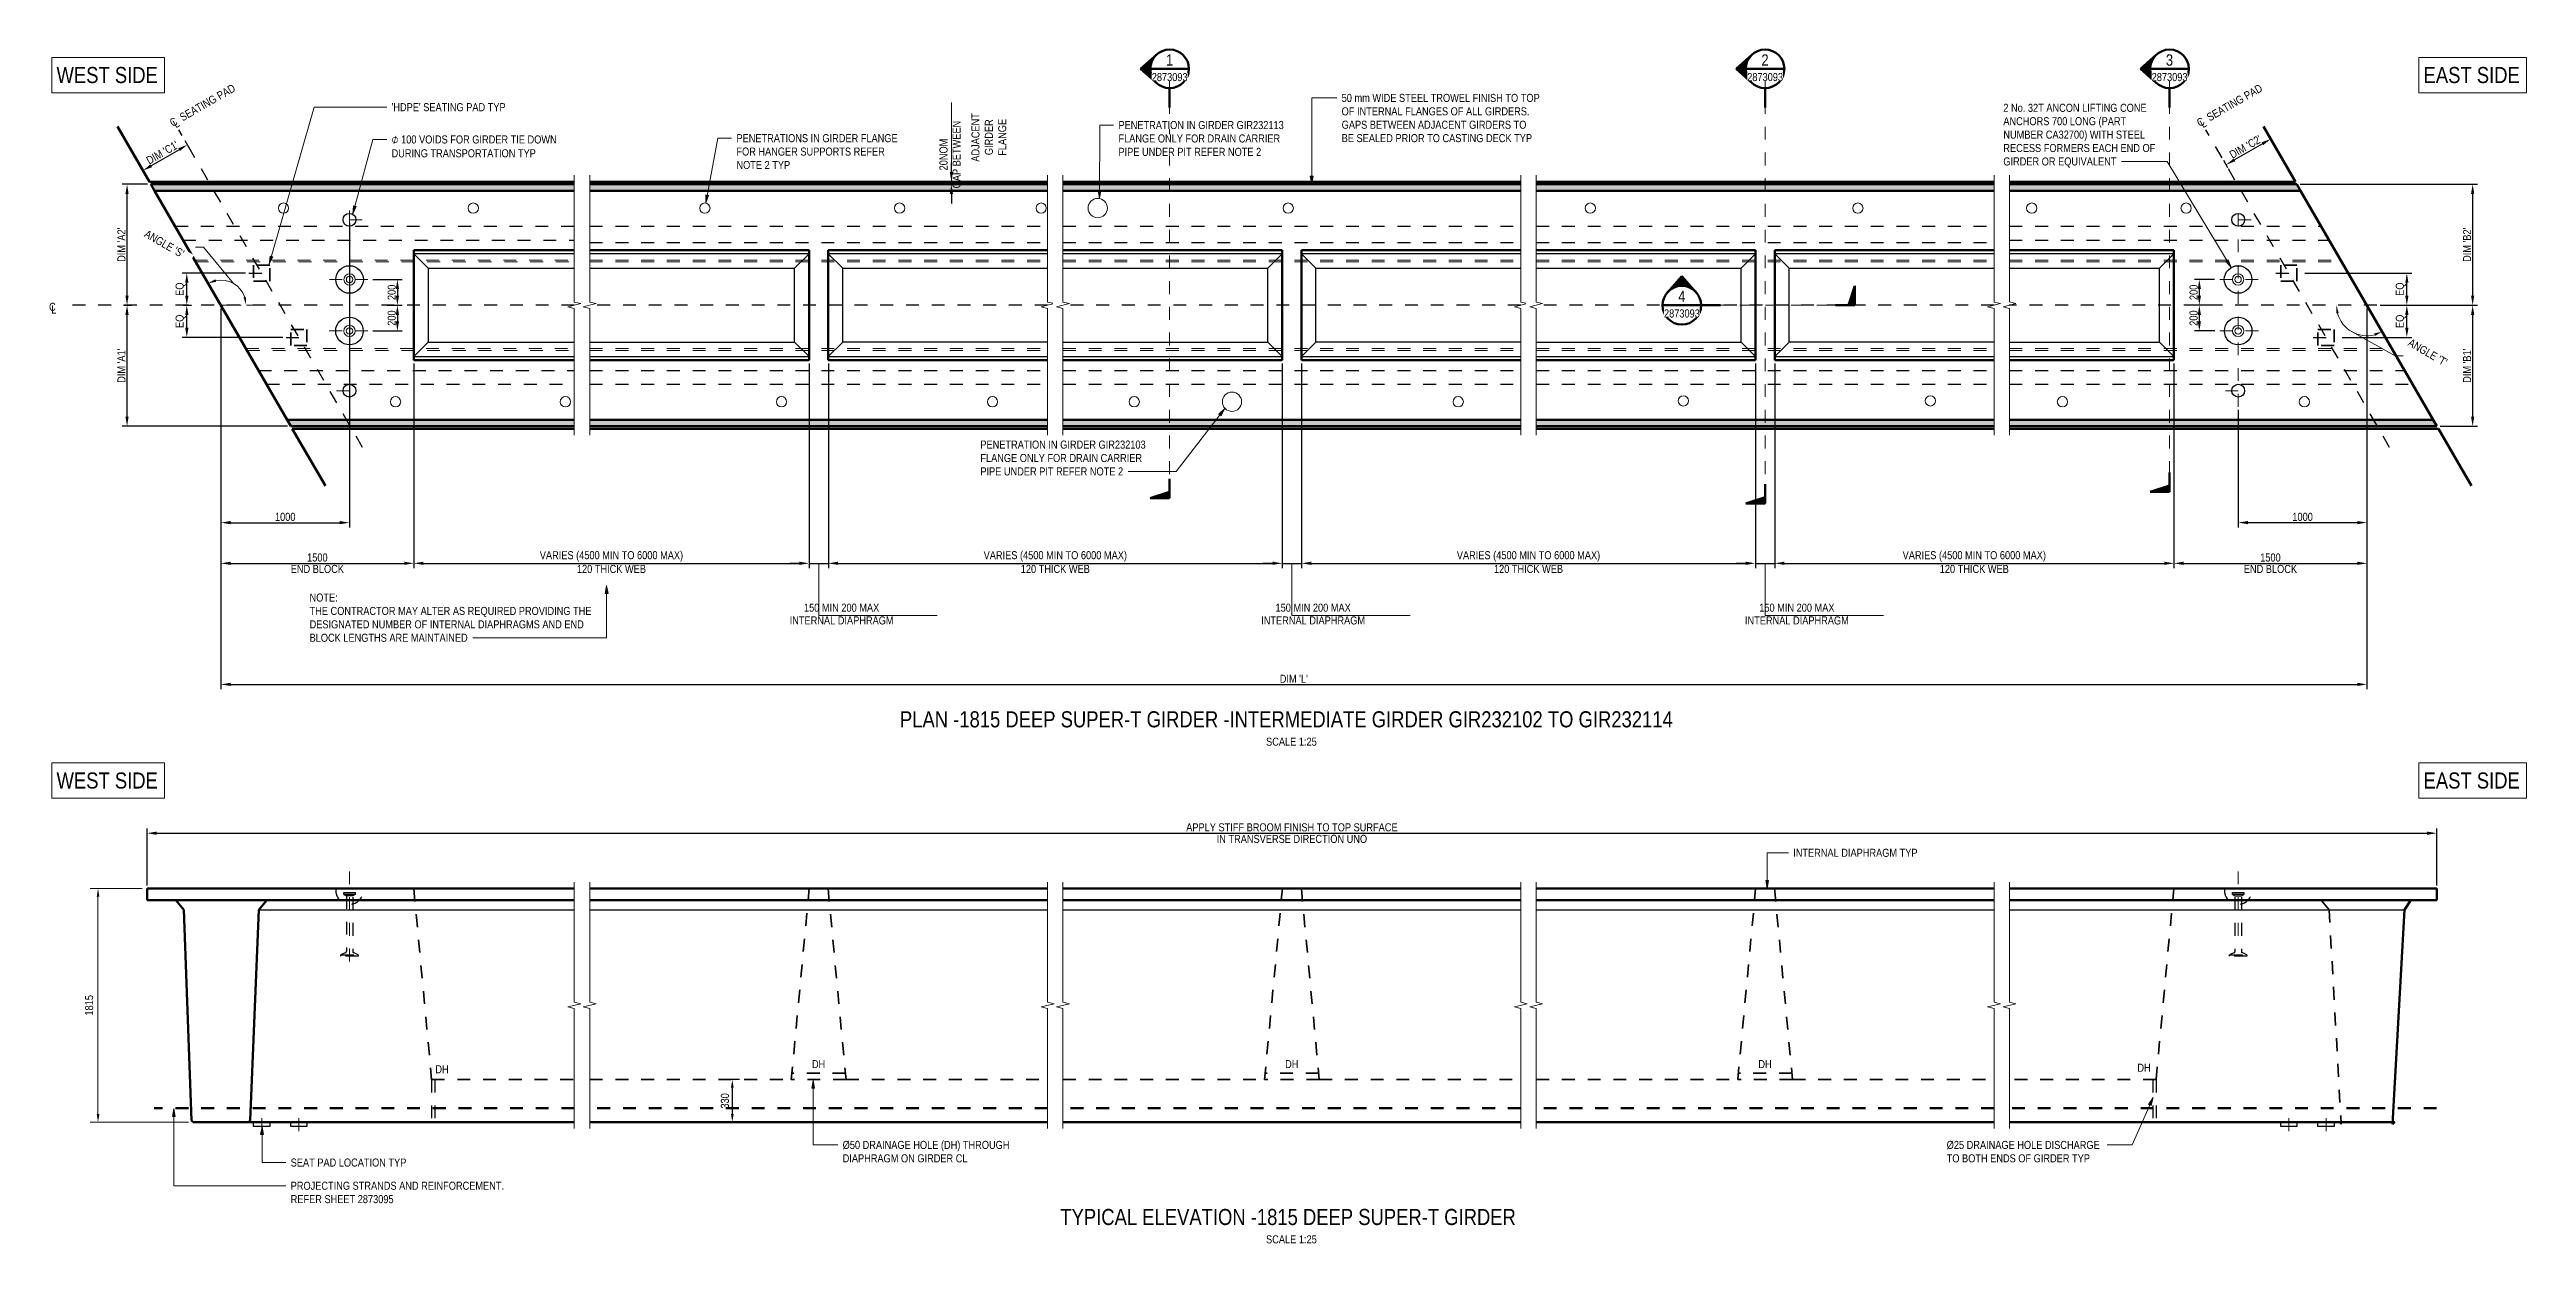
# Model space of a CAD drawing. Header units: metres. Extents: x 17.9 to 37.3, y 3.4 to 45.5.
# Drawn here: x 17.9 to 37.15, y 36.26 to 45.54 of the extents above; entities outside this region: 3.
import ezdxf

# ---------------------------------------------------------------- set-up
doc = ezdxf.new("R2010")
doc.units = ezdxf.units.M
for name, pattern in [('Dot_Section Line', [0.02, 0, -0.02]), ('JacobsCenter', [0.015, 0.009, -0.0015, 0.003, -0.0015]), ('JacobsDash', [0.0045, 0.003, -0.0015])]:
    doc.linetypes.add(name, pattern=pattern)
doc.layers.get('Defpoints').update_dxf_attribs({"color": 41})
for name, color, linetype, lineweight in [('A-ANNO-DIMS', 7, 'Continuous', 9), ('A-ANNO-NOTE', 7, 'Continuous', 9), ('A-DETL', 7, 'Continuous', 13), ('A-DETL-GENF', 7, 'Continuous', 9), ('A-DETL-THIN', 7, 'Continuous', 9), ('G-ANNO-SYMB', 7, 'Continuous', 9), ('G-ANNO-TEXT', 7, 'Continuous', 9)]:
    doc.layers.add(name, color=color, linetype=linetype, lineweight=lineweight)
doc.styles.add('Arial Narrow', font='ARIALN.TTF', dxfattribs={"height": 0.0625})
doc.styles.add('Arial Narrow_1', font='ARIALN.TTF', dxfattribs={"height": 0.125})
doc.styles.add('Arial Narrow_2', font='ARIALN.TTF', dxfattribs={"height": 0.0025})
doc.styles.add('Arial Narrow_3', font='ARIALN.TTF', dxfattribs={"height": 0.0875})
doc.styles.add('Arial Narrow_4', font='ARIALN.TTF', dxfattribs={"height": 0.0035})
doc.styles.add('Arial Narrow_5', font='ARIALN.TTF', dxfattribs={"height": 0.005})
doc.styles.add('Segoe UI Symbol', font='seguisym.ttf', dxfattribs={"height": 0.0625})
doc.dimstyles.new('____ddd____', dxfattribs={"dimscale": 0.3048, "dimtxt": 0.063964, "dimasz": 0.246063, "dimexe": 0.123031, "dimexo": 0.082021, "dimgap": 0.04101, "dimtad": 1, "dimdec": 0, "dimlfac": 1000, "dimzin": 0, "dimdsep": 46, "dimtxsty": 'Arial Narrow', "dimsah": 1, "dimcen": 0.09, "dimaunit": 1, "dimadec": 4, "dimazin": 0, "dimtfac": 1, "dimtdec": 4, "dimtix": 1, "dimtmove": 0, "dimatfit": 3, "dimfxl": 1, "dimtvp": 1, "dimtolj": 1, "dimtzin": 0, "dimarcsym": 2})
doc.dimstyles.new('____ddd_____1', dxfattribs={"dimscale": 0.3048, "dimtxt": 0.063964, "dimasz": 0.246063, "dimexe": 0.123031, "dimexo": 0.082021, "dimgap": 0.04101, "dimtad": 1, "dimdec": 0, "dimlfac": 1000, "dimzin": 0, "dimdsep": 46, "dimtxsty": 'Arial Narrow', "dimsah": 1, "dimcen": 0.09, "dimaunit": 1, "dimadec": 4, "dimazin": 0, "dimtfac": 1, "dimtdec": 4, "dimtix": 1, "dimtmove": 2, "dimatfit": 3, "dimfxl": 1, "dimtvp": 1, "dimtolj": 1, "dimtzin": 0, "dimarcsym": 2})
doc.dimstyles.new('Dimension_Angle_O__DMS_', dxfattribs={"dimscale": 0.3048, "dimtxt": 0.063964, "dimasz": 0.205052, "dimexe": 0.19685, "dimexo": 0.131234, "dimgap": 0.164042, "dimtad": 1, "dimdec": 3, "dimlfac": 1000, "dimrnd": 0.001, "dimzin": 0, "dimdsep": 46, "dimtxsty": 'Arial Narrow', "dimsah": 1, "dimcen": 0.09, "dimaunit": 1, "dimadec": 4, "dimazin": 0, "dimtfac": 1, "dimtdec": 4, "dimtix": 1, "dimtmove": 1, "dimatfit": 3, "dimfxl": 1, "dimtvp": 1, "dimtfill": 1, "dimtolj": 1, "dimtzin": 0, "dimlwd": 18, "dimlwe": 18, "dimarcsym": 2})
doc.dimstyles.new('Dimension_Standard_O__mm_', dxfattribs={"dimscale": 0.3048, "dimtxt": 0.063964, "dimasz": 0.205052, "dimexe": 0.19685, "dimexo": 0.123031, "dimgap": 0.123031, "dimtad": 1, "dimdec": 0, "dimlfac": 1000, "dimzin": 0, "dimdsep": 46, "dimtxsty": 'Arial Narrow', "dimsah": 1, "dimcen": 0.09, "dimaunit": 1, "dimadec": 4, "dimazin": 0, "dimtfac": 1, "dimtdec": 4, "dimtix": 1, "dimtmove": 0, "dimatfit": 3, "dimfxl": 1, "dimtvp": 1, "dimtfill": 1, "dimtolj": 1, "dimtzin": 0, "dimlwd": 18, "dimlwe": 18, "dimarcsym": 2})
doc.dimstyles.new('Dimension_Standard_T_REO', dxfattribs={"dimscale": 0.3048, "dimtxt": 0.063964, "dimasz": 0.205052, "dimexe": 0.246063, "dimexo": 0.0625, "dimgap": 0.082021, "dimtad": 1, "dimdec": 0, "dimlfac": 1000, "dimzin": 0, "dimdsep": 46, "dimtxsty": 'Arial Narrow', "dimsah": 1, "dimcen": 0.09, "dimaunit": 1, "dimadec": 4, "dimazin": 0, "dimtfac": 1, "dimtdec": 4, "dimtix": 1, "dimtmove": 0, "dimatfit": 3, "dimfxl": 0.246063, "dimfxlon": 1, "dimtvp": 1, "dimtolj": 1, "dimtzin": 0, "dimlwd": 25, "dimlwe": 25, "dimarcsym": 2})

msp = doc.modelspace()

# ---------------------------------------------------------------- texts
at = {"layer": 'G-ANNO-TEXT', "insert": (25.0649889, 44.6664039), "char_height": 0.0625, "attachment_point": 1, "rotation": 90, "style": 'Arial Narrow', "bg_fill": 3, "box_fill_scale": 1, "bg_fill_color": 256, "bg_fill_transparency": 0}
msp.add_mtext('ADJACENT ', dxfattribs=at)
at = {"layer": 'G-ANNO-TEXT', "attachment_point": 1, "bg_fill": 3, "box_fill_scale": 1, "bg_fill_color": 256, "bg_fill_transparency": 0}
for s, insert, char_height, style in [('2 No. 32T ANCON LIFTING CONE', (33.0858586, 45.116597), 0.0625, 'Arial Narrow'), ('PLAN -1815 DEEP SUPER-T GIRDER -INTERMEDIATE GIRDER GIR232102 TO GIR232114', (24.5093479, 40.3953949), 0.125, 'Arial Narrow_1'), ('TYPICAL ELEVATION -1815 DEEP SUPER-T GIRDER ', (25.7561917, 36.5275178), 0.125, 'Arial Narrow_1'), ('1.', (37.1671422, 3.3804363), 0.0035, 'Arial Narrow_4')]:
    msp.add_mtext(s, dxfattribs=dict(at, insert=insert, char_height=char_height, style=style))

# ---------------------------------------------------------------- blocks, each defined once
blk = doc.blocks.new('CS_DET_BreakLine_ViewScale - Std Break-5073518-DRG-2873091 - 1815 SUPER-T GIRDER_CONCRETE_PLAN AND ELEVATION')
at = {"layer": 'A-DETL-GENF'}
for p, q in [((0.8825, 0), (-0.05, 0)), ((0.895, 0.05), (0.8825, 0)), ((0.92, -0.05), (0.895, 0.05)), ((0.9325, 0), (0.92, -0.05)), ((1.865, 0), (0.9325, 0))]:
    blk.add_line(p, q, dxfattribs=at)
blk = doc.blocks.new('CS_DET_BreakLine_ViewScale - Std Break-V1-DRG-2873091 - 1815 SUPER-T GIRDER_CONCRETE_PLAN AND ELEVATION')
at = {"layer": 'A-DETL-GENF'}
for p, q in [((0.8825, 0), (-0.05, 0)), ((0.895, 0.05), (0.8825, 0)), ((0.92, -0.05), (0.895, 0.05)), ((0.9325, 0), (0.92, -0.05)), ((1.865, 0), (0.9325, 0))]:
    blk.add_line(p, q, dxfattribs=at)
blk = doc.blocks.new('CS_DET_BreakLine_ViewScale - Std Break-V2-DRG-2873091 - 1815 SUPER-T GIRDER_CONCRETE_PLAN AND ELEVATION')
at = {"layer": 'A-DETL-GENF'}
for p, q in [((0.8825, 0), (-0.05, 0)), ((0.895, 0.05), (0.8825, 0)), ((0.92, -0.05), (0.895, 0.05)), ((0.9325, 0), (0.92, -0.05)), ((1.865, 0), (0.9325, 0))]:
    blk.add_line(p, q, dxfattribs=at)
blk = doc.blocks.new('CS_DET_BreakLine_ViewScale - Std Break-V3-DRG-2873091 - 1815 SUPER-T GIRDER_CONCRETE_PLAN AND ELEVATION')
at = {"layer": 'A-DETL-GENF'}
for p, q in [((0.8825, 0), (-0.05, 0)), ((0.895, 0.05), (0.8825, 0)), ((0.92, -0.05), (0.895, 0.05)), ((0.9325, 0), (0.92, -0.05)), ((1.865, 0), (0.9325, 0))]:
    blk.add_line(p, q, dxfattribs=at)
blk = doc.blocks.new('CS_DET_BreakLine_ViewScale - Std Break-5073520-DRG-2873091 - 1815 SUPER-T GIRDER_CONCRETE_PLAN AND ELEVATION')
at = {"layer": 'A-DETL-GENF'}
for p, q in [((0.935, 0), (-0.05, 0)), ((0.948, 0.05), (0.935, 0)), ((0.97, -0.04), (0.948, 0.05)), ((0.985, 0), (0.975, -0.04)), ((1.97, 0), (0.985, 0))]:
    blk.add_line(p, q, dxfattribs=at)
blk = doc.blocks.new('CS_DET_BreakLine_ViewScale - Std Break-5073521-DRG-2873091 - 1815 SUPER-T GIRDER_CONCRETE_PLAN AND ELEVATION')
at = {"layer": 'A-DETL-GENF'}
for p, q in [((0.935, 0), (-0.05, 0)), ((0.9475, 0.05), (0.935, 0)), ((0.9725, -0.05), (0.9475, 0.05)), ((0.985, 0), (0.9725, -0.05)), ((1.97, 0), (0.985, 0))]:
    blk.add_line(p, q, dxfattribs=at)
blk = doc.blocks.new('CS_DET_BreakLine_ViewScale - Std Break-5073522-DRG-2873091 - 1815 SUPER-T GIRDER_CONCRETE_PLAN AND ELEVATION')
at = {"layer": 'A-DETL-GENF'}
for p, q in [((0.935, 0), (-0.05, 0)), ((0.9475, 0.05), (0.935, 0)), ((0.9725, -0.05), (0.9475, 0.05)), ((0.985, 0), (0.9725, -0.05)), ((1.97, 0), (0.985, 0))]:
    blk.add_line(p, q, dxfattribs=at)
blk = doc.blocks.new('CS_DET_BreakLine_ViewScale - Std Break-V4-DRG-2873091 - 1815 SUPER-T GIRDER_CONCRETE_PLAN AND ELEVATION')
at = {"layer": 'A-DETL-GENF'}
for p, q in [((0.935, 0), (-0.05, 0)), ((0.948, 0.05), (0.935, 0)), ((0.97, -0.04), (0.948, 0.05)), ((0.985, 0), (0.975, -0.04)), ((1.97, 0), (0.985, 0))]:
    blk.add_line(p, q, dxfattribs=at)
blk = doc.blocks.new('CS_DET_BreakLine_ViewScale - Std Break-V5-DRG-2873091 - 1815 SUPER-T GIRDER_CONCRETE_PLAN AND ELEVATION')
at = {"layer": 'A-DETL-GENF'}
for p, q in [((0.935, 0), (-0.05, 0)), ((0.9475, 0.05), (0.935, 0)), ((0.9725, -0.05), (0.9475, 0.05)), ((0.985, 0), (0.9725, -0.05)), ((1.97, 0), (0.985, 0))]:
    blk.add_line(p, q, dxfattribs=at)
blk = doc.blocks.new('CS_DET_BreakLine_ViewScale - Std Break-V6-DRG-2873091 - 1815 SUPER-T GIRDER_CONCRETE_PLAN AND ELEVATION')
at = {"layer": 'A-DETL-GENF'}
for p, q in [((0.935, 0), (-0.05, 0)), ((0.9475, 0.05), (0.935, 0)), ((0.9725, -0.05), (0.9475, 0.05)), ((0.985, 0), (0.9725, -0.05)), ((1.97, 0), (0.985, 0))]:
    blk.add_line(p, q, dxfattribs=at)
blk = doc.blocks.new('CS_DET_BreakLine_ViewScale - Std Break-5073519-DRG-2873091 - 1815 SUPER-T GIRDER_CONCRETE_PLAN AND ELEVATION')
at = {"layer": 'A-DETL-GENF'}
for p, q in [((0.935, 0), (-0.05, 0)), ((0.948, 0.05), (0.935, 0)), ((0.973, -0.05), (0.948, 0.05)), ((0.985, 0), (0.973, -0.05)), ((1.971, 0), (0.985, 0))]:
    blk.add_line(p, q, dxfattribs=at)
blk = doc.blocks.new('DIMBLOCK1-DRG-2873091 - 1815 SUPER-T GIRDER_CONCRETE_PLAN AND ELEVATION')
at = {"layer": 'A-ANNO-DIMS', "color": 0, "lineweight": -2, "transparency": 16777216}
for p, q in [((18.657, 39.042), (18.657, 39.485)), ((36.455, 39.042), (36.455, 39.485)), ((18.732, 39.448), (36.38, 39.448))]:
    blk.add_line(p, q, dxfattribs=at)
at = {"layer": 'A-ANNO-DIMS', "color": 0, "transparency": 16777216}
for points in [[(18.732, 39.46), (18.732, 39.435), (18.657, 39.448)], [(36.38, 39.46), (36.38, 39.435), (36.455, 39.448)]]:
    blk.add_solid(points, dxfattribs=at)
at = {"layer": 'Defpoints', "color": 0, "transparency": 16777216}
for p in [(36.455, 39.448), (18.657, 39.017), (36.455, 39.017)]:
    blk.add_point(p, dxfattribs=at)
at = {"layer": 'A-ANNO-DIMS', "color": 0, "transparency": 16777216, "char_height": 0.0625, "width": 1.9762, "attachment_point": 5, "style": 'Arial Narrow'}
for s, insert in [('\\A1;APPLY STIFF BROOM FINISH TO TOP SURFACE', (27.556, 39.493)), ('\\A1;IN TRANSVERSE DIRECTION UNO', (27.556, 39.403))]:
    blk.add_mtext(s, dxfattribs=dict(at, insert=insert))
blk = doc.blocks.new('DIMBLOCK2-DRG-2873091 - 1815 SUPER-T GIRDER_CONCRETE_PLAN AND ELEVATION')
at = {"layer": 'A-ANNO-DIMS', "color": 0, "lineweight": 18, "transparency": 16777216}
for p, q in [((18.62, 39.017), (18.216, 39.017)), ((18.276, 37.265), (18.276, 38.955)), ((18.979, 37.202), (18.216, 37.202))]:
    blk.add_line(p, q, dxfattribs=at)
at = {"layer": 'A-ANNO-DIMS', "color": 0, "transparency": 16777216}
for points in [[(18.266, 38.955), (18.287, 38.955), (18.276, 39.017)], [(18.266, 37.265), (18.287, 37.265), (18.276, 37.202)]]:
    blk.add_solid(points, dxfattribs=at)
at = {"layer": 'Defpoints', "color": 0, "transparency": 16777216}
for p in [(18.276, 39.017), (18.657, 39.017), (19.016, 37.202)]:
    blk.add_point(p, dxfattribs=at)
at = {"layer": 'A-ANNO-DIMS', "color": 0, "lineweight": 18, "transparency": 16777216, "insert": (18.207, 38.11), "char_height": 0.0625, "width": 0.19007, "attachment_point": 5, "rotation": 90, "style": 'Arial Narrow', "bg_fill": 3, "box_fill_scale": 1.1, "bg_fill_color": 256, "bg_fill_true_color": 13158600, "bg_fill_transparency": 0}
blk.add_mtext('\\A1;1815', dxfattribs=at)
blk = doc.blocks.new('DIMBLOCK3-DRG-2873091 - 1815 SUPER-T GIRDER_CONCRETE_PLAN AND ELEVATION')
at = {"layer": 'A-ANNO-DIMS', "color": 0, "lineweight": -2, "transparency": 16777216}
for p, q in [((36.014, 43.551), (36.771, 43.551)), ((36.734, 42.686), (36.734, 43.476)), ((36.48, 42.611), (36.771, 42.611))]:
    blk.add_line(p, q, dxfattribs=at)
at = {"layer": 'A-ANNO-DIMS', "color": 0, "transparency": 16777216}
for points in [[(36.721, 43.476), (36.746, 43.476), (36.734, 43.551)], [(36.721, 42.686), (36.746, 42.686), (36.734, 42.611)]]:
    blk.add_solid(points, dxfattribs=at)
at = {"layer": 'Defpoints', "color": 0, "transparency": 16777216}
for p in [(35.989, 43.551), (36.734, 43.551), (36.455, 42.611)]:
    blk.add_point(p, dxfattribs=at)
at = {"layer": 'A-ANNO-DIMS', "color": 0, "transparency": 16777216, "insert": (36.69, 43.081), "char_height": 0.0625, "width": 0.32165, "attachment_point": 5, "rotation": 90, "style": 'Arial Narrow'}
blk.add_mtext("\\A1;DIM 'B1'", dxfattribs=at)
blk = doc.blocks.new('DIMBLOCK4-DRG-2873091 - 1815 SUPER-T GIRDER_CONCRETE_PLAN AND ELEVATION')
at = {"layer": 'A-ANNO-DIMS', "color": 0, "lineweight": -2, "transparency": 16777216}
for p, q in [((35.393, 44.491), (36.771, 44.491)), ((36.734, 43.626), (36.734, 44.416)), ((36.014, 43.551), (36.771, 43.551))]:
    blk.add_line(p, q, dxfattribs=at)
at = {"layer": 'A-ANNO-DIMS', "color": 0, "transparency": 16777216}
for points in [[(36.721, 44.416), (36.746, 44.416), (36.734, 44.491)], [(36.721, 43.626), (36.746, 43.626), (36.734, 43.551)]]:
    blk.add_solid(points, dxfattribs=at)
at = {"layer": 'Defpoints', "color": 0, "transparency": 16777216}
for p in [(35.368, 44.491), (36.734, 44.491), (35.989, 43.551)]:
    blk.add_point(p, dxfattribs=at)
at = {"layer": 'A-ANNO-DIMS', "color": 0, "transparency": 16777216, "insert": (36.69, 44.021), "char_height": 0.0625, "width": 0.32165, "attachment_point": 5, "rotation": 90, "style": 'Arial Narrow'}
blk.add_mtext("\\A1;DIM 'B2'", dxfattribs=at)
blk = doc.blocks.new('DIMBLOCK5-DRG-2873091 - 1815 SUPER-T GIRDER_CONCRETE_PLAN AND ELEVATION')
at = {"layer": 'A-ANNO-DIMS', "color": 0, "lineweight": -2, "transparency": 16777216}
for p, q in [((18.474, 43.551), (18.539, 43.551)), ((18.502, 42.686), (18.502, 43.476)), ((19.75, 42.611), (18.464, 42.611))]:
    blk.add_line(p, q, dxfattribs=at)
at = {"layer": 'A-ANNO-DIMS', "color": 0, "transparency": 16777216}
for points in [[(18.489, 43.476), (18.514, 43.476), (18.502, 43.551)], [(18.489, 42.686), (18.514, 42.686), (18.502, 42.611)]]:
    blk.add_solid(points, dxfattribs=at)
at = {"layer": 'Defpoints', "color": 0, "transparency": 16777216}
for p in [(18.449, 43.551), (18.502, 43.551), (19.775, 42.611)]:
    blk.add_point(p, dxfattribs=at)
at = {"layer": 'A-ANNO-DIMS', "color": 0, "transparency": 16777216, "insert": (18.458, 43.081), "char_height": 0.0625, "width": 0.32165, "attachment_point": 5, "rotation": 90, "style": 'Arial Narrow'}
blk.add_mtext("\\A1;DIM 'A1'", dxfattribs=at)
blk = doc.blocks.new('DIMBLOCK6-DRG-2873091 - 1815 SUPER-T GIRDER_CONCRETE_PLAN AND ELEVATION')
at = {"layer": 'A-ANNO-DIMS', "color": 0, "lineweight": -2, "transparency": 16777216}
for p, q in [((18.662, 44.491), (18.464, 44.491)), ((18.502, 43.626), (18.502, 44.416)), ((18.474, 43.551), (18.539, 43.551))]:
    blk.add_line(p, q, dxfattribs=at)
at = {"layer": 'A-ANNO-DIMS', "color": 0, "transparency": 16777216}
for points in [[(18.489, 44.416), (18.514, 44.416), (18.502, 44.491)], [(18.489, 43.626), (18.514, 43.626), (18.502, 43.551)]]:
    blk.add_solid(points, dxfattribs=at)
at = {"layer": 'Defpoints', "color": 0, "transparency": 16777216}
for p in [(18.502, 44.491), (18.687, 44.491), (18.449, 43.551)]:
    blk.add_point(p, dxfattribs=at)
at = {"layer": 'A-ANNO-DIMS', "color": 0, "transparency": 16777216, "insert": (18.458, 44.021), "char_height": 0.0625, "width": 0.32165, "attachment_point": 5, "rotation": 90, "style": 'Arial Narrow'}
blk.add_mtext("\\A1;DIM 'A2'", dxfattribs=at)
blk = doc.blocks.new('DIMBLOCK7-DRG-2873091 - 1815 SUPER-T GIRDER_CONCRETE_PLAN AND ELEVATION')
at = {"layer": 'A-ANNO-DIMS', "color": 0, "lineweight": 18, "transparency": 16777216}
for p, q in [((19.096, 44.003), (19.033, 44.003)), ((19.329, 43.721), (19.096, 44.003)), ((19.092, 43.79), (19.162, 43.669)), ((19.429, 43.551), (19.487, 43.551))]:
    blk.add_line(p, q, dxfattribs=at)
blk.add_arc((19.231, 43.551), 0.196, 18.3251, 101.7312, dxfattribs=at)
at = {"layer": 'A-ANNO-DIMS', "color": 0, "transparency": 16777216}
for points in [[(19.194, 43.733), (19.187, 43.753), (19.132, 43.721)], [(19.427, 43.614), (19.407, 43.611), (19.427, 43.551)]]:
    blk.add_solid(points, dxfattribs=at)
at = {"layer": 'Defpoints', "color": 0, "transparency": 16777216}
for p in [(19.231, 43.551), (19.381, 43.677), (19.389, 43.551)]:
    blk.add_point(p, dxfattribs=at)
at = {"layer": 'A-ANNO-DIMS', "color": 0, "lineweight": 18, "transparency": 16777216, "insert": (18.661, 44.141), "char_height": 0.0625, "width": 0.40694, "attachment_point": 1, "rotation": 330.0282, "line_spacing_factor": 0.974696, "style": 'Arial Narrow', "bg_fill": 3, "box_fill_scale": 1.1, "bg_fill_color": 256, "bg_fill_true_color": 13158600, "bg_fill_transparency": 0}
blk.add_mtext("\\A1;ANGLE 'S'", dxfattribs=at)
at = {"layer": 'Defpoints', "color": 0, "transparency": 16777216}
blk.add_point((19.072, 43.825), dxfattribs=at)
blk = doc.blocks.new('DIMBLOCK8-DRG-2873091 - 1815 SUPER-T GIRDER_CONCRETE_PLAN AND ELEVATION')
at = {"layer": 'A-ANNO-DIMS', "color": 0, "lineweight": 18, "transparency": 16777216}
for p, q in [((35.689, 43.551), (35.735, 43.551)), ((35.793, 43.346), (36.132, 43.159)), ((36.07, 43.277), (36, 43.398)), ((36.132, 43.159), (36.194, 43.159))]:
    blk.add_line(p, q, dxfattribs=at)
blk.add_arc((35.912, 43.551), 0.237, 195.1738, 284.8826, dxfattribs=at)
at = {"layer": 'A-ANNO-DIMS', "color": 0, "transparency": 16777216}
for points in [[(35.673, 43.488), (35.693, 43.49), (35.675, 43.551)], [(35.968, 43.332), (35.976, 43.313), (36.03, 43.346)]]:
    blk.add_solid(points, dxfattribs=at)
at = {"layer": 'Defpoints', "color": 0, "transparency": 16777216}
for p in [(35.649, 43.551), (35.912, 43.551), (35.73, 43.399), (36.09, 43.242)]:
    blk.add_point(p, dxfattribs=at)
at = {"layer": 'A-ANNO-DIMS', "color": 0, "lineweight": 18, "transparency": 16777216, "insert": (36.256, 43.295), "char_height": 0.0625, "width": 0.40206, "attachment_point": 1, "rotation": 330.0282, "line_spacing_factor": 0.974696, "style": 'Arial Narrow', "bg_fill": 3, "box_fill_scale": 1.1, "bg_fill_color": 256, "bg_fill_true_color": 13158600, "bg_fill_transparency": 0}
blk.add_mtext("\\A1;ANGLE 'T'", dxfattribs=at)
blk = doc.blocks.new('DIMBLOCK9-DRG-2873091 - 1815 SUPER-T GIRDER_CONCRETE_PLAN AND ELEVATION')
at = {"layer": 'A-ANNO-DIMS', "color": 0, "lineweight": -2, "transparency": 16777216}
for p, q in [((19.231, 43.526), (19.231, 41.508)), ((20.731, 43.099), (20.731, 41.508)), ((19.306, 41.545), (20.656, 41.545))]:
    blk.add_line(p, q, dxfattribs=at)
at = {"layer": 'A-ANNO-DIMS', "color": 0, "transparency": 16777216}
for points in [[(19.306, 41.558), (19.306, 41.533), (19.231, 41.545)], [(20.656, 41.558), (20.656, 41.533), (20.731, 41.545)]]:
    blk.add_solid(points, dxfattribs=at)
at = {"layer": 'Defpoints', "color": 0, "transparency": 16777216}
for p in [(19.231, 43.551), (20.731, 43.124), (20.731, 41.545)]:
    blk.add_point(p, dxfattribs=at)
at = {"layer": 'A-ANNO-DIMS', "color": 0, "transparency": 16777216, "char_height": 0.0625, "width": 0.4971, "attachment_point": 5, "style": 'Arial Narrow'}
for s, insert in [('\\A1;1500', (19.981, 41.59)), ('\\A1;END BLOCK', (19.981, 41.501))]:
    blk.add_mtext(s, dxfattribs=dict(at, insert=insert))
blk = doc.blocks.new('DIMBLOCK10-DRG-2873091 - 1815 SUPER-T GIRDER_CONCRETE_PLAN AND ELEVATION')
at = {"layer": 'A-ANNO-DIMS', "color": 0, "lineweight": -2, "transparency": 16777216}
for p, q in [((20.731, 43.099), (20.731, 41.508)), ((23.803, 43.099), (23.803, 41.508)), ((20.806, 41.545), (23.728, 41.545))]:
    blk.add_line(p, q, dxfattribs=at)
at = {"layer": 'A-ANNO-DIMS', "color": 0, "transparency": 16777216}
for points in [[(20.806, 41.558), (20.806, 41.533), (20.731, 41.545)], [(23.728, 41.558), (23.728, 41.533), (23.803, 41.545)]]:
    blk.add_solid(points, dxfattribs=at)
at = {"layer": 'Defpoints', "color": 0, "transparency": 16777216}
for p in [(20.731, 43.124), (23.803, 43.124), (23.803, 41.545)]:
    blk.add_point(p, dxfattribs=at)
at = {"layer": 'A-ANNO-DIMS', "color": 0, "transparency": 16777216, "char_height": 0.0625, "width": 1.33777, "attachment_point": 5, "style": 'Arial Narrow'}
for s, insert in [('\\A1;VARIES (4500 MIN TO 6000 MAX)', (22.267, 41.599)), ('\\A1;120 THICK WEB', (22.267, 41.501))]:
    blk.add_mtext(s, dxfattribs=dict(at, insert=insert))
blk = doc.blocks.new('DIMBLOCK11-DRG-2873091 - 1815 SUPER-T GIRDER_CONCRETE_PLAN AND ELEVATION')
at = {"layer": 'A-ANNO-DIMS', "color": 0, "lineweight": -2, "transparency": 16777216}
for p, q in [((23.803, 43.099), (23.803, 41.508)), ((23.953, 43.099), (23.953, 41.508)), ((23.728, 41.545), (23.653, 41.545)), ((23.803, 41.545), (23.953, 41.545)), ((24.028, 41.545), (24.103, 41.545))]:
    blk.add_line(p, q, dxfattribs=at)
at = {"layer": 'A-ANNO-DIMS', "color": 0, "transparency": 16777216}
for points in [[(23.728, 41.558), (23.728, 41.533), (23.803, 41.545)], [(24.028, 41.558), (24.028, 41.533), (23.953, 41.545)]]:
    blk.add_solid(points, dxfattribs=at)
at = {"layer": 'Defpoints', "color": 0, "transparency": 16777216}
for p in [(23.803, 43.124), (23.953, 43.124), (23.953, 41.545)]:
    blk.add_point(p, dxfattribs=at)
at = {"layer": 'A-ANNO-DIMS', "color": 0, "transparency": 16777216, "insert": (24.056, 41.2), "char_height": 0.0625, "width": 0.97104, "attachment_point": 5, "line_spacing_factor": 0.974696, "style": 'Arial Narrow'}
blk.add_mtext('\\A1;150 MIN 200 MAX', dxfattribs=at)
at = {"layer": 'A-ANNO-DIMS', "color": 0, "transparency": 16777216, "insert": (24.056, 41.101), "char_height": 0.0625, "width": 0.97104, "attachment_point": 5, "style": 'Arial Narrow'}
blk.add_mtext('\\A1;INTERNAL DIAPHRAGM', dxfattribs=at)
blk = doc.blocks.new('DIMBLOCK12-DRG-2873091 - 1815 SUPER-T GIRDER_CONCRETE_PLAN AND ELEVATION')
at = {"layer": 'A-ANNO-DIMS', "color": 0, "lineweight": -2, "transparency": 16777216}
for p, q in [((35.912, 43.49), (35.912, 41.508)), ((34.412, 43.099), (34.412, 41.508)), ((34.487, 41.545), (35.837, 41.545))]:
    blk.add_line(p, q, dxfattribs=at)
at = {"layer": 'A-ANNO-DIMS', "color": 0, "transparency": 16777216}
for points in [[(34.487, 41.558), (34.487, 41.533), (34.412, 41.545)], [(35.837, 41.558), (35.837, 41.533), (35.912, 41.545)]]:
    blk.add_solid(points, dxfattribs=at)
at = {"layer": 'Defpoints', "color": 0, "transparency": 16777216}
for p in [(35.912, 43.515), (34.412, 43.124), (35.912, 41.545)]:
    blk.add_point(p, dxfattribs=at)
at = {"layer": 'A-ANNO-DIMS', "color": 0, "transparency": 16777216, "char_height": 0.0625, "width": 0.4971, "attachment_point": 5, "style": 'Arial Narrow'}
for s, insert in [('\\A1;1500', (35.162, 41.59)), ('\\A1;END BLOCK', (35.162, 41.501))]:
    blk.add_mtext(s, dxfattribs=dict(at, insert=insert))
blk = doc.blocks.new('DIMBLOCK13-DRG-2873091 - 1815 SUPER-T GIRDER_CONCRETE_PLAN AND ELEVATION')
at = {"layer": 'A-ANNO-DIMS', "color": 0, "lineweight": -2, "transparency": 16777216}
for p, q in [((20.413, 43.751), (20.641, 43.751)), ((20.523, 43.551), (20.641, 43.551)), ((20.603, 43.676), (20.603, 43.626))]:
    blk.add_line(p, q, dxfattribs=at)
at = {"layer": 'A-ANNO-DIMS', "color": 0, "transparency": 16777216}
for points in [[(20.591, 43.676), (20.616, 43.676), (20.603, 43.751)], [(20.591, 43.626), (20.616, 43.626), (20.603, 43.551)]]:
    blk.add_solid(points, dxfattribs=at)
at = {"layer": 'Defpoints', "color": 0, "transparency": 16777216}
for p in [(20.388, 43.751), (20.498, 43.551), (20.603, 43.551)]:
    blk.add_point(p, dxfattribs=at)
at = {"layer": 'A-ANNO-DIMS', "color": 0, "transparency": 16777216, "insert": (20.559, 43.651), "char_height": 0.0625, "width": 0.14255, "attachment_point": 5, "rotation": 90, "style": 'Arial Narrow'}
blk.add_mtext('\\A1;200', dxfattribs=at)
blk = doc.blocks.new('DIMBLOCK14-DRG-2873091 - 1815 SUPER-T GIRDER_CONCRETE_PLAN AND ELEVATION')
at = {"layer": 'A-ANNO-DIMS', "color": 0, "lineweight": -2, "transparency": 16777216}
for p, q in [((20.523, 43.551), (20.641, 43.551)), ((20.413, 43.351), (20.641, 43.351)), ((20.603, 43.476), (20.603, 43.426))]:
    blk.add_line(p, q, dxfattribs=at)
at = {"layer": 'A-ANNO-DIMS', "color": 0, "transparency": 16777216}
for points in [[(20.591, 43.476), (20.616, 43.476), (20.603, 43.551)], [(20.591, 43.426), (20.616, 43.426), (20.603, 43.351)]]:
    blk.add_solid(points, dxfattribs=at)
at = {"layer": 'Defpoints', "color": 0, "transparency": 16777216}
for p in [(20.498, 43.551), (20.388, 43.351), (20.603, 43.351)]:
    blk.add_point(p, dxfattribs=at)
at = {"layer": 'A-ANNO-DIMS', "color": 0, "transparency": 16777216, "insert": (20.559, 43.451), "char_height": 0.0625, "width": 0.14255, "attachment_point": 5, "rotation": 90, "style": 'Arial Narrow'}
blk.add_mtext('\\A1;200', dxfattribs=at)
blk = doc.blocks.new('DIMBLOCK15-DRG-2873091 - 1815 SUPER-T GIRDER_CONCRETE_PLAN AND ELEVATION')
at = {"layer": 'A-ANNO-DIMS', "color": 0, "lineweight": -2, "transparency": 16777216}
for p, q in [((20.23, 44.19), (20.23, 41.824)), ((19.231, 43.526), (19.231, 41.824)), ((19.306, 41.861), (20.155, 41.861))]:
    blk.add_line(p, q, dxfattribs=at)
at = {"layer": 'A-ANNO-DIMS', "color": 0, "transparency": 16777216}
for points in [[(19.306, 41.874), (19.306, 41.849), (19.231, 41.861)], [(20.155, 41.874), (20.155, 41.849), (20.23, 41.861)]]:
    blk.add_solid(points, dxfattribs=at)
at = {"layer": 'Defpoints', "color": 0, "transparency": 16777216}
for p in [(20.23, 44.215), (19.231, 43.551), (20.23, 41.861)]:
    blk.add_point(p, dxfattribs=at)
at = {"layer": 'A-ANNO-DIMS', "color": 0, "transparency": 16777216, "insert": (19.731, 41.906), "char_height": 0.0625, "width": 0.19007, "attachment_point": 5, "style": 'Arial Narrow'}
blk.add_mtext('\\A1;1000', dxfattribs=at)
blk = doc.blocks.new('DIMBLOCK16-DRG-2873091 - 1815 SUPER-T GIRDER_CONCRETE_PLAN AND ELEVATION')
at = {"layer": 'A-ANNO-DIMS', "color": 0, "lineweight": -2, "transparency": 16777216}
for p, q in [((34.728, 43.751), (34.572, 43.751)), ((34.741, 43.551), (34.572, 43.551)), ((34.609, 43.676), (34.609, 43.626))]:
    blk.add_line(p, q, dxfattribs=at)
at = {"layer": 'A-ANNO-DIMS', "color": 0, "transparency": 16777216}
for points in [[(34.597, 43.676), (34.622, 43.676), (34.609, 43.751)], [(34.597, 43.626), (34.622, 43.626), (34.609, 43.551)]]:
    blk.add_solid(points, dxfattribs=at)
at = {"layer": 'Defpoints', "color": 0, "transparency": 16777216}
for p in [(34.753, 43.751), (34.609, 43.551), (34.766, 43.551)]:
    blk.add_point(p, dxfattribs=at)
at = {"layer": 'A-ANNO-DIMS', "color": 0, "transparency": 16777216, "insert": (34.565, 43.651), "char_height": 0.0625, "width": 0.14255, "attachment_point": 5, "rotation": 90, "style": 'Arial Narrow'}
blk.add_mtext('\\A1;200', dxfattribs=at)
blk = doc.blocks.new('DIMBLOCK17-DRG-2873091 - 1815 SUPER-T GIRDER_CONCRETE_PLAN AND ELEVATION')
at = {"layer": 'A-ANNO-DIMS', "color": 0, "lineweight": -2, "transparency": 16777216}
for p, q in [((34.741, 43.551), (34.572, 43.551)), ((34.729, 43.351), (34.572, 43.351)), ((34.609, 43.476), (34.609, 43.426))]:
    blk.add_line(p, q, dxfattribs=at)
at = {"layer": 'A-ANNO-DIMS', "color": 0, "transparency": 16777216}
for points in [[(34.597, 43.476), (34.622, 43.476), (34.609, 43.551)], [(34.597, 43.426), (34.622, 43.426), (34.609, 43.351)]]:
    blk.add_solid(points, dxfattribs=at)
at = {"layer": 'Defpoints', "color": 0, "transparency": 16777216}
for p in [(34.766, 43.551), (34.609, 43.351), (34.754, 43.351)]:
    blk.add_point(p, dxfattribs=at)
at = {"layer": 'A-ANNO-DIMS', "color": 0, "transparency": 16777216, "insert": (34.565, 43.451), "char_height": 0.0625, "width": 0.14255, "attachment_point": 5, "rotation": 90, "style": 'Arial Narrow'}
blk.add_mtext('\\A1;200', dxfattribs=at)
blk = doc.blocks.new('DIMBLOCK18-DRG-2873091 - 1815 SUPER-T GIRDER_CONCRETE_PLAN AND ELEVATION')
at = {"layer": 'A-ANNO-DIMS', "color": 0, "lineweight": -2, "transparency": 16777216}
for p, q in [((35.912, 43.526), (35.912, 41.824)), ((34.912, 42.737), (34.912, 41.824)), ((34.987, 41.862), (35.837, 41.862))]:
    blk.add_line(p, q, dxfattribs=at)
at = {"layer": 'A-ANNO-DIMS', "color": 0, "transparency": 16777216}
for points in [[(34.987, 41.874), (34.987, 41.849), (34.912, 41.862)], [(35.837, 41.874), (35.837, 41.849), (35.912, 41.862)]]:
    blk.add_solid(points, dxfattribs=at)
at = {"layer": 'Defpoints', "color": 0, "transparency": 16777216}
for p in [(35.912, 43.551), (34.912, 42.762), (35.912, 41.862)]:
    blk.add_point(p, dxfattribs=at)
at = {"layer": 'A-ANNO-DIMS', "color": 0, "transparency": 16777216, "insert": (35.412, 41.906), "char_height": 0.0625, "width": 0.19007, "attachment_point": 5, "style": 'Arial Narrow'}
blk.add_mtext('\\A1;1000', dxfattribs=at)
blk = doc.blocks.new('DIMBLOCK19-DRG-2873091 - 1815 SUPER-T GIRDER_CONCRETE_PLAN AND ELEVATION')
at = {"layer": 'A-ANNO-DIMS', "color": 0, "lineweight": -2, "transparency": 16777216}
for p, q in [((19.231, 43.526), (19.231, 40.567)), ((35.912, 43.526), (35.912, 40.567)), ((19.306, 40.604), (35.837, 40.604))]:
    blk.add_line(p, q, dxfattribs=at)
at = {"layer": 'A-ANNO-DIMS', "color": 0, "transparency": 16777216}
for points in [[(19.306, 40.617), (19.306, 40.592), (19.231, 40.604)], [(35.837, 40.617), (35.837, 40.592), (35.912, 40.604)]]:
    blk.add_solid(points, dxfattribs=at)
at = {"layer": 'Defpoints', "color": 0, "transparency": 16777216}
for p in [(19.231, 43.551), (35.912, 43.551), (35.912, 40.604)]:
    blk.add_point(p, dxfattribs=at)
at = {"layer": 'A-ANNO-DIMS', "color": 0, "transparency": 16777216, "insert": (27.571, 40.648), "char_height": 0.0625, "width": 0.26439, "attachment_point": 5, "style": 'Arial Narrow'}
blk.add_mtext("\\A1;DIM 'L'", dxfattribs=at)
blk = doc.blocks.new('CS_Annot_Centreline Symbol2 - CS_Annot_Centreline Symbol 2-5073161-DRG-2873091 - 1815 SUPER-T GIRDER_CONCRETE_PLAN AND ELEVATION')
at = {"layer": 'A-ANNO-NOTE', "char_height": 0.0025, "attachment_point": 1, "style": 'Arial Narrow_2'}
for s, insert, width in [('C  ', (-0.00109, 0.00476), 0.0044093), ('L', (-0.00041, 0.00392), 0.0019241)]:
    blk.add_mtext(s, dxfattribs=dict(at, insert=insert, width=width))
blk = doc.blocks.new('DIMBLOCK20-DRG-2873091 - 1815 SUPER-T GIRDER_CONCRETE_PLAN AND ELEVATION')
at = {"layer": 'A-ANNO-DIMS', "color": 0, "lineweight": -2, "transparency": 16777216}
for p, q in [((18.906, 44.76), (18.69, 44.635)), ((18.985, 44.774), (18.953, 44.83)), ((18.675, 44.511), (18.606, 44.63))]:
    blk.add_line(p, q, dxfattribs=at)
at = {"layer": 'A-ANNO-DIMS', "color": 0, "transparency": 16777216}
for points in [[(18.9, 44.771), (18.913, 44.75), (18.971, 44.798)], [(18.684, 44.646), (18.696, 44.624), (18.625, 44.598)]]:
    blk.add_solid(points, dxfattribs=at)
at = {"layer": 'Defpoints', "color": 0, "transparency": 16777216}
for p in [(18.998, 44.752), (18.625, 44.598), (18.688, 44.489)]:
    blk.add_point(p, dxfattribs=at)
at = {"layer": 'A-ANNO-DIMS', "color": 0, "transparency": 16777216, "insert": (18.776, 44.737), "char_height": 0.0625, "width": 0.32652, "attachment_point": 5, "rotation": 30.0563, "style": 'Arial Narrow'}
blk.add_mtext("\\A1;DIM 'C1'", dxfattribs=at)
blk = doc.blocks.new('DIMBLOCK21-DRG-2873091 - 1815 SUPER-T GIRDER_CONCRETE_PLAN AND ELEVATION')
at = {"layer": 'A-ANNO-DIMS', "color": 0, "lineweight": -2, "transparency": 16777216}
for p, q in [((35.345, 44.53), (35.145, 44.876)), ((34.831, 44.619), (34.799, 44.675)), ((35.099, 44.806), (34.882, 44.681))]:
    blk.add_line(p, q, dxfattribs=at)
at = {"layer": 'A-ANNO-DIMS', "color": 0, "transparency": 16777216}
for points in [[(34.876, 44.691), (34.889, 44.67), (34.817, 44.643)], [(35.093, 44.817), (35.105, 44.795), (35.164, 44.843)]]:
    blk.add_solid(points, dxfattribs=at)
at = {"layer": 'Defpoints', "color": 0, "transparency": 16777216}
for p in [(34.817, 44.643), (34.844, 44.597), (35.358, 44.508)]:
    blk.add_point(p, dxfattribs=at)
at = {"layer": 'A-ANNO-DIMS', "color": 0, "transparency": 16777216, "insert": (34.968, 44.782), "char_height": 0.0625, "width": 0.32652, "attachment_point": 5, "rotation": 30.0563, "style": 'Arial Narrow'}
blk.add_mtext("\\A1;DIM 'C2'", dxfattribs=at)
blk = doc.blocks.new('DIMBLOCK22-DRG-2873091 - 1815 SUPER-T GIRDER_CONCRETE_PLAN AND ELEVATION')
at = {"layer": 'A-ANNO-DIMS', "color": 0, "lineweight": -2, "transparency": 16777216}
for p, q in [((36.014, 43.551), (36.26, 43.551)), ((36.222, 43.376), (36.222, 43.476)), ((35.719, 43.301), (36.26, 43.301))]:
    blk.add_line(p, q, dxfattribs=at)
at = {"layer": 'A-ANNO-DIMS', "color": 0, "transparency": 16777216}
for points in [[(36.21, 43.476), (36.235, 43.476), (36.222, 43.551)], [(36.21, 43.376), (36.235, 43.376), (36.222, 43.301)]]:
    blk.add_solid(points, dxfattribs=at)
at = {"layer": 'Defpoints', "color": 0, "transparency": 16777216}
for p in [(35.989, 43.551), (36.222, 43.551), (35.694, 43.301)]:
    blk.add_point(p, dxfattribs=at)
at = {"layer": 'A-ANNO-DIMS', "color": 0, "transparency": 16777216, "insert": (36.176, 43.426), "char_height": 0.0625, "width": 0.12427, "attachment_point": 5, "rotation": 90, "style": 'Arial Narrow'}
blk.add_mtext('\\A1;EQ', dxfattribs=at)
blk = doc.blocks.new('DIMBLOCK23-DRG-2873091 - 1815 SUPER-T GIRDER_CONCRETE_PLAN AND ELEVATION')
at = {"layer": 'A-ANNO-DIMS', "color": 0, "lineweight": -2, "transparency": 16777216}
for p, q in [((35.43, 43.801), (36.26, 43.801)), ((36.222, 43.626), (36.222, 43.726)), ((36.014, 43.551), (36.26, 43.551))]:
    blk.add_line(p, q, dxfattribs=at)
at = {"layer": 'A-ANNO-DIMS', "color": 0, "transparency": 16777216}
for points in [[(36.21, 43.726), (36.235, 43.726), (36.222, 43.801)], [(36.21, 43.626), (36.235, 43.626), (36.222, 43.551)]]:
    blk.add_solid(points, dxfattribs=at)
at = {"layer": 'Defpoints', "color": 0, "transparency": 16777216}
for p in [(35.405, 43.801), (36.222, 43.801), (35.989, 43.551)]:
    blk.add_point(p, dxfattribs=at)
at = {"layer": 'A-ANNO-DIMS', "color": 0, "transparency": 16777216, "insert": (36.176, 43.676), "char_height": 0.0625, "width": 0.12427, "attachment_point": 5, "rotation": 90, "style": 'Arial Narrow'}
blk.add_mtext('\\A1;EQ', dxfattribs=at)
blk = doc.blocks.new('DIMBLOCK24-DRG-2873091 - 1815 SUPER-T GIRDER_CONCRETE_PLAN AND ELEVATION')
at = {"layer": 'A-ANNO-DIMS', "color": 0, "lineweight": -2, "transparency": 16777216}
for p, q in [((18.938, 43.551), (19.004, 43.551)), ((18.966, 43.376), (18.966, 43.476)), ((19.713, 43.301), (18.929, 43.301))]:
    blk.add_line(p, q, dxfattribs=at)
at = {"layer": 'A-ANNO-DIMS', "color": 0, "transparency": 16777216}
for points in [[(18.954, 43.476), (18.979, 43.476), (18.966, 43.551)], [(18.954, 43.376), (18.979, 43.376), (18.966, 43.301)]]:
    blk.add_solid(points, dxfattribs=at)
at = {"layer": 'Defpoints', "color": 0, "transparency": 16777216}
for p in [(18.913, 43.551), (18.966, 43.551), (19.738, 43.301)]:
    blk.add_point(p, dxfattribs=at)
at = {"layer": 'A-ANNO-DIMS', "color": 0, "transparency": 16777216, "insert": (18.919, 43.426), "char_height": 0.0625, "width": 0.12427, "attachment_point": 5, "rotation": 90, "style": 'Arial Narrow'}
blk.add_mtext('\\A1;EQ', dxfattribs=at)
blk = doc.blocks.new('DIMBLOCK25-DRG-2873091 - 1815 SUPER-T GIRDER_CONCRETE_PLAN AND ELEVATION')
at = {"layer": 'A-ANNO-DIMS', "color": 0, "lineweight": -2, "transparency": 16777216}
for p, q in [((19.423, 43.801), (18.929, 43.801)), ((18.966, 43.626), (18.966, 43.726)), ((18.938, 43.551), (19.004, 43.551))]:
    blk.add_line(p, q, dxfattribs=at)
at = {"layer": 'A-ANNO-DIMS', "color": 0, "transparency": 16777216}
for points in [[(18.954, 43.726), (18.979, 43.726), (18.966, 43.801)], [(18.954, 43.626), (18.979, 43.626), (18.966, 43.551)]]:
    blk.add_solid(points, dxfattribs=at)
at = {"layer": 'Defpoints', "color": 0, "transparency": 16777216}
for p in [(18.966, 43.801), (19.448, 43.801), (18.913, 43.551)]:
    blk.add_point(p, dxfattribs=at)
at = {"layer": 'A-ANNO-DIMS', "color": 0, "transparency": 16777216, "insert": (18.919, 43.676), "char_height": 0.0625, "width": 0.12427, "attachment_point": 5, "rotation": 90, "style": 'Arial Narrow'}
blk.add_mtext('\\A1;EQ', dxfattribs=at)
blk = doc.blocks.new('DIMBLOCK26-DRG-2873091 - 1815 SUPER-T GIRDER_CONCRETE_PLAN AND ELEVATION')
at = {"layer": 'A-ANNO-DIMS', "color": 0, "lineweight": -2, "transparency": 16777216}
for p, q in [((24.881, 44.511), (24.947, 44.511)), ((24.881, 44.491), (24.947, 44.491)), ((24.909, 44.586), (24.909, 44.661)), ((24.909, 44.491), (24.909, 44.511)), ((24.909, 44.416), (24.909, 44.341))]:
    blk.add_line(p, q, dxfattribs=at)
at = {"layer": 'A-ANNO-DIMS', "color": 0, "transparency": 16777216}
for points in [[(24.897, 44.586), (24.922, 44.586), (24.909, 44.511)], [(24.897, 44.416), (24.922, 44.416), (24.909, 44.491)]]:
    blk.add_solid(points, dxfattribs=at)
at = {"layer": 'Defpoints', "color": 0, "transparency": 16777216}
for p in [(24.856, 44.511), (24.856, 44.491), (24.909, 44.511)]:
    blk.add_point(p, dxfattribs=at)
at = {"layer": 'A-ANNO-DIMS', "color": 0, "transparency": 16777216, "insert": (24.899, 44.722), "char_height": 0.0625, "width": 0.63112, "attachment_point": 5, "rotation": 90, "line_spacing_factor": 0.974696, "style": 'Arial Narrow'}
blk.add_mtext('\\A1;20NOM\\PGAP BETWEEN', dxfattribs=at)
blk = doc.blocks.new('DIMBLOCK27-DRG-2873091 - 1815 SUPER-T GIRDER_CONCRETE_PLAN AND ELEVATION')
at = {"layer": 'A-ANNO-DIMS', "color": 0, "lineweight": -2, "transparency": 16777216}
for p, q in [((23.953, 43.099), (23.953, 41.508)), ((27.481, 43.099), (27.481, 41.508)), ((24.028, 41.545), (27.406, 41.545))]:
    blk.add_line(p, q, dxfattribs=at)
at = {"layer": 'A-ANNO-DIMS', "color": 0, "transparency": 16777216}
for points in [[(24.028, 41.558), (24.028, 41.533), (23.953, 41.545)], [(27.406, 41.558), (27.406, 41.533), (27.481, 41.545)]]:
    blk.add_solid(points, dxfattribs=at)
at = {"layer": 'Defpoints', "color": 0, "transparency": 16777216}
for p in [(23.953, 43.124), (27.481, 43.124), (27.481, 41.545)]:
    blk.add_point(p, dxfattribs=at)
at = {"layer": 'A-ANNO-DIMS', "color": 0, "transparency": 16777216, "char_height": 0.0625, "width": 1.33777, "attachment_point": 5, "style": 'Arial Narrow'}
for s, insert in [('\\A1;VARIES (4500 MIN TO 6000 MAX)', (25.717, 41.599)), ('\\A1;120 THICK WEB', (25.717, 41.501))]:
    blk.add_mtext(s, dxfattribs=dict(at, insert=insert))
blk = doc.blocks.new('DIMBLOCK28-DRG-2873091 - 1815 SUPER-T GIRDER_CONCRETE_PLAN AND ELEVATION')
at = {"layer": 'A-ANNO-DIMS', "color": 0, "lineweight": -2, "transparency": 16777216}
for p, q in [((27.481, 43.099), (27.481, 41.508)), ((27.631, 43.099), (27.631, 41.508)), ((27.406, 41.545), (27.331, 41.545)), ((27.481, 41.545), (27.631, 41.545)), ((27.706, 41.545), (27.781, 41.545))]:
    blk.add_line(p, q, dxfattribs=at)
at = {"layer": 'A-ANNO-DIMS', "color": 0, "transparency": 16777216}
for points in [[(27.406, 41.558), (27.406, 41.533), (27.481, 41.545)], [(27.706, 41.558), (27.706, 41.533), (27.631, 41.545)]]:
    blk.add_solid(points, dxfattribs=at)
at = {"layer": 'Defpoints', "color": 0, "transparency": 16777216}
for p in [(27.481, 43.124), (27.631, 43.124), (27.631, 41.545)]:
    blk.add_point(p, dxfattribs=at)
at = {"layer": 'A-ANNO-DIMS', "color": 0, "transparency": 16777216, "insert": (27.721, 41.2), "char_height": 0.0625, "width": 0.97104, "attachment_point": 5, "line_spacing_factor": 0.974696, "style": 'Arial Narrow'}
blk.add_mtext('\\A1;150 MIN 200 MAX', dxfattribs=at)
at = {"layer": 'A-ANNO-DIMS', "color": 0, "transparency": 16777216, "insert": (27.721, 41.101), "char_height": 0.0625, "width": 0.97104, "attachment_point": 5, "style": 'Arial Narrow'}
blk.add_mtext('\\A1;INTERNAL DIAPHRAGM', dxfattribs=at)
blk = doc.blocks.new('DIMBLOCK29-DRG-2873091 - 1815 SUPER-T GIRDER_CONCRETE_PLAN AND ELEVATION')
at = {"layer": 'A-ANNO-DIMS', "color": 0, "lineweight": -2, "transparency": 16777216}
for p, q in [((27.631, 43.099), (27.631, 41.508)), ((31.159, 43.099), (31.159, 41.508)), ((27.706, 41.545), (31.084, 41.545))]:
    blk.add_line(p, q, dxfattribs=at)
at = {"layer": 'A-ANNO-DIMS', "color": 0, "transparency": 16777216}
for points in [[(27.706, 41.558), (27.706, 41.533), (27.631, 41.545)], [(31.084, 41.558), (31.084, 41.533), (31.159, 41.545)]]:
    blk.add_solid(points, dxfattribs=at)
at = {"layer": 'Defpoints', "color": 0, "transparency": 16777216}
for p in [(27.631, 43.124), (31.159, 43.124), (31.159, 41.545)]:
    blk.add_point(p, dxfattribs=at)
at = {"layer": 'A-ANNO-DIMS', "color": 0, "transparency": 16777216, "char_height": 0.0625, "width": 1.33777, "attachment_point": 5, "style": 'Arial Narrow'}
for s, insert in [('\\A1;VARIES (4500 MIN TO 6000 MAX)', (29.395, 41.599)), ('\\A1;120 THICK WEB', (29.395, 41.501))]:
    blk.add_mtext(s, dxfattribs=dict(at, insert=insert))
blk = doc.blocks.new('DIMBLOCK30-DRG-2873091 - 1815 SUPER-T GIRDER_CONCRETE_PLAN AND ELEVATION')
at = {"layer": 'A-ANNO-DIMS', "color": 0, "lineweight": -2, "transparency": 16777216}
for p, q in [((31.159, 43.099), (31.159, 41.508)), ((31.309, 43.099), (31.309, 41.508)), ((31.084, 41.545), (31.009, 41.545)), ((31.159, 41.545), (31.309, 41.545)), ((31.384, 41.545), (31.459, 41.545))]:
    blk.add_line(p, q, dxfattribs=at)
at = {"layer": 'A-ANNO-DIMS', "color": 0, "transparency": 16777216}
for points in [[(31.084, 41.558), (31.084, 41.533), (31.159, 41.545)], [(31.384, 41.558), (31.384, 41.533), (31.309, 41.545)]]:
    blk.add_solid(points, dxfattribs=at)
at = {"layer": 'Defpoints', "color": 0, "transparency": 16777216}
for p in [(31.159, 43.124), (31.309, 43.124), (31.309, 41.545)]:
    blk.add_point(p, dxfattribs=at)
at = {"layer": 'A-ANNO-DIMS', "color": 0, "transparency": 16777216, "insert": (31.481, 41.2), "char_height": 0.0625, "width": 0.97104, "attachment_point": 5, "line_spacing_factor": 0.974696, "style": 'Arial Narrow'}
blk.add_mtext('\\A1;150 MIN 200 MAX', dxfattribs=at)
at = {"layer": 'A-ANNO-DIMS', "color": 0, "transparency": 16777216, "insert": (31.481, 41.101), "char_height": 0.0625, "width": 0.97104, "attachment_point": 5, "style": 'Arial Narrow'}
blk.add_mtext('\\A1;INTERNAL DIAPHRAGM', dxfattribs=at)
blk = doc.blocks.new('DIMBLOCK31-DRG-2873091 - 1815 SUPER-T GIRDER_CONCRETE_PLAN AND ELEVATION')
at = {"layer": 'A-ANNO-DIMS', "color": 0, "lineweight": -2, "transparency": 16777216}
for p, q in [((31.309, 43.099), (31.309, 41.508)), ((34.412, 43.099), (34.412, 41.508)), ((31.384, 41.545), (34.337, 41.545))]:
    blk.add_line(p, q, dxfattribs=at)
at = {"layer": 'A-ANNO-DIMS', "color": 0, "transparency": 16777216}
for points in [[(31.384, 41.558), (31.384, 41.533), (31.309, 41.545)], [(34.337, 41.558), (34.337, 41.533), (34.412, 41.545)]]:
    blk.add_solid(points, dxfattribs=at)
at = {"layer": 'Defpoints', "color": 0, "transparency": 16777216}
for p in [(31.309, 43.124), (34.412, 43.124), (34.412, 41.545)]:
    blk.add_point(p, dxfattribs=at)
at = {"layer": 'A-ANNO-DIMS', "color": 0, "transparency": 16777216, "char_height": 0.0625, "width": 1.33777, "attachment_point": 5, "style": 'Arial Narrow'}
for s, insert in [('\\A1;VARIES (4500 MIN TO 6000 MAX)', (32.86, 41.599)), ('\\A1;120 THICK WEB', (32.86, 41.501))]:
    blk.add_mtext(s, dxfattribs=dict(at, insert=insert))
blk = doc.blocks.new('Drafting View - sectionTail-4870194-DRG-2873091 - 1815 SUPER-T GIRDER_CONCRETE_PLAN AND ELEVATION')
at = {"layer": 'G-ANNO-SYMB'}
blk.add_hatch(color=256, dxfattribs=at).paths.add_polyline_path([(-0.006, 0.006), (-0.004, 0), (-0.006, 0)])
at = {"layer": 'G-ANNO-SYMB', "lineweight": 50}
for p, q in [((-0.006, 0.006), (-0.006, 0)), ((-0.004, 0), (-0.006, 0.006)), ((-0.006, 0), (-0.004, 0)), ((-0.006, 0), (0, 0))]:
    blk.add_line(p, q, dxfattribs=at)
blk = doc.blocks.new('Drafting View - SectionHead-4898858-DRG-2873091 - 1815 SUPER-T GIRDER_CONCRETE_PLAN AND ELEVATION')
at = {"layer": 'G-ANNO-SYMB'}
h = blk.add_hatch(color=256, dxfattribs=at)
edge = h.paths.add_edge_path()
edge.add_line((-0.002, 0.009), (0.00247, 0.004))
edge.add_arc((-0.002, 0), 0.006, 41.82771, 138.17229)
edge.add_line((-0.00647, 0.004), (-0.002, 0.009))
at = {"layer": 'G-ANNO-SYMB', "lineweight": 50}
for p, q in [((-0.002, 0.009), (-0.00647, 0.004)), ((0.00247, 0.004), (-0.002, 0.009)), ((0.004, 0), (0.01, 0))]:
    blk.add_line(p, q, dxfattribs=at)
for start, end in [(360, 180), (180, 360)]:
    blk.add_arc((-0.002, 0), 0.006, start, end, dxfattribs=at)
blk = doc.blocks.new('DIMBLOCK32-DRG-2873091 - 1815 SUPER-T GIRDER_CONCRETE_PLAN AND ELEVATION')
at = {"layer": 'A-ANNO-DIMS', "color": 0, "lineweight": 25, "transparency": 16777216}
for p, q in [((23.262, 37.533), (23.131, 37.533)), ((23.206, 37.47), (23.206, 37.265)), ((23.262, 37.202), (23.131, 37.202))]:
    blk.add_line(p, q, dxfattribs=at)
at = {"layer": 'A-ANNO-DIMS', "color": 0, "transparency": 16777216}
for points in [[(23.196, 37.47), (23.217, 37.47), (23.206, 37.533)], [(23.196, 37.265), (23.217, 37.265), (23.206, 37.202)]]:
    blk.add_solid(points, dxfattribs=at)
at = {"layer": 'Defpoints', "color": 0, "transparency": 16777216}
for p in [(23.281, 37.533), (23.206, 37.202), (23.281, 37.202)]:
    blk.add_point(p, dxfattribs=at)
at = {"layer": 'A-ANNO-DIMS', "color": 0, "lineweight": 25, "transparency": 16777216, "insert": (23.149, 37.367), "char_height": 0.0625, "width": 0.14255, "attachment_point": 5, "rotation": 90, "style": 'Arial Narrow'}
blk.add_mtext('\\A1;330', dxfattribs=at)

# ---------------------------------------------------------------- dimensions: what is measured, and where the dimension line sits
at = {"layer": 'A-ANNO-DIMS'}
for base, p1, p2, angle, text, override, picture, middle in [((18.6250797, 44.5975641), (18.9979763, 44.7520731), (18.6878982, 44.489006), 30.05633708, "DIM 'C1'", {"dimpost": '<>', "dimfxl": 0.406636}, 'DIMBLOCK20-DRG-2873091 - 1815 SUPER-T GIRDER_CONCRETE_PLAN AND ELEVATION', (18.7757904, 44.7365775)), ((18.5019234, 44.4910095), (18.4488904, 43.5510095), (18.6868044, 44.4910095), 90, "DIM 'A2'", {"dimpost": '<>', "dimfxl": 0.969641}, 'DIMBLOCK6-DRG-2873091 - 1815 SUPER-T GIRDER_CONCRETE_PLAN AND ELEVATION', (18.4580242, 44.0210095)), ((36.7336095, 44.4910095), (35.9889817, 43.5510095), (35.36765, 44.4910095), 90, "DIM 'B2'", {"dimpost": '<>', "dimfxl": 1.126789}, 'DIMBLOCK4-DRG-2873091 - 1815 SUPER-T GIRDER_CONCRETE_PLAN AND ELEVATION', (36.6897102, 44.0210095)), ((18.5019234, 43.5510095), (19.7746235, 42.6110095), (18.4488904, 43.5510095), 90, "DIM 'A1'", {"dimpost": '<>', "dimfxl": 1.625167}, 'DIMBLOCK5-DRG-2873091 - 1815 SUPER-T GIRDER_CONCRETE_PLAN AND ELEVATION', (18.4580242, 43.0810095)), ((36.7336095, 43.5510095), (36.455469, 42.6110095), (35.9889817, 43.5510095), 90, "DIM 'B1'", {"dimpost": '<>', "dimfxl": 1.049386}, 'DIMBLOCK3-DRG-2873091 - 1815 SUPER-T GIRDER_CONCRETE_PLAN AND ELEVATION', (36.6897102, 43.0810095))]:
    dim = msp.add_linear_dim(base=base, p1=p1, p2=p2, angle=angle, text=text, dimstyle='____ddd____', override=override, dxfattribs=at)
    dim.commit()
    dim.dimension.update_dxf_attribs({"geometry": picture, "text_midpoint": middle})
for base, p1, p2, override, picture, middle in [((20.6034175, 43.5510095), (20.3884803, 43.7513341), (20.4976559, 43.5510095), {"dimpost": '<>', "dimfxl": 0.228143}, 'DIMBLOCK13-DRG-2873091 - 1815 SUPER-T GIRDER_CONCRETE_PLAN AND ELEVATION', (20.5590066, 43.6511718)), ((34.6092191, 43.5510095), (34.7534302, 43.7513341), (34.7662382, 43.5510095), {"dimpost": '<>', "dimfxl": 0.200734}, 'DIMBLOCK16-DRG-2873091 - 1815 SUPER-T GIRDER_CONCRETE_PLAN AND ELEVATION', (34.5648083, 43.6511718)), ((20.6034175, 43.3510095), (20.4976559, 43.5510095), (20.3878511, 43.3510095), {"dimpost": '<>', "dimfxl": 0.22816}, 'DIMBLOCK14-DRG-2873091 - 1815 SUPER-T GIRDER_CONCRETE_PLAN AND ELEVATION', (20.5590066, 43.4510095)), ((34.6092191, 43.3513346), (34.7662382, 43.5510095), (34.7540597, 43.3513346), {"dimpost": '<>', "dimfxl": 0.200046}, 'DIMBLOCK17-DRG-2873091 - 1815 SUPER-T GIRDER_CONCRETE_PLAN AND ELEVATION', (34.5648083, 43.4511721))]:
    dim = msp.add_linear_dim(base=base, p1=p1, p2=p2, angle=90, dimstyle='____ddd____', override=override, dxfattribs=at)
    dim.commit()
    dim.dimension.update_dxf_attribs({"geometry": picture, "text_midpoint": middle})
for base, p1, p2, override, picture, middle in [((23.8026048, 41.5454619), (20.7306825, 43.1243414), (23.8026048, 43.1243414), {"dimpost": '<>', "dimfxl": 3.071922}, 'DIMBLOCK10-DRG-2873091 - 1815 SUPER-T GIRDER_CONCRETE_PLAN AND ELEVATION', (22.2666436, 41.5454619)), ((27.4809377, 41.5454619), (23.9526048, 43.1243414), (27.4809377, 43.1243414), {"dimpost": '<>', "dimfxl": 3.528333}, 'DIMBLOCK27-DRG-2873091 - 1815 SUPER-T GIRDER_CONCRETE_PLAN AND ELEVATION', (25.7167713, 41.5454619)), ((31.1592708, 41.5454619), (27.6309378, 43.1243414), (31.1592708, 43.1243414), {"dimpost": '<>', "dimfxl": 3.528333}, 'DIMBLOCK29-DRG-2873091 - 1815 SUPER-T GIRDER_CONCRETE_PLAN AND ELEVATION', (29.3951043, 41.5454619)), ((34.411528, 41.5454619), (31.3092708, 43.1243414), (34.411528, 43.1243414), {"dimpost": '<>', "dimfxl": 3.102257}, 'DIMBLOCK31-DRG-2873091 - 1815 SUPER-T GIRDER_CONCRETE_PLAN AND ELEVATION', (32.8603994, 41.5454619))]:
    dim = msp.add_linear_dim(base=base, p1=p1, p2=p2, text='VARIES (4500 MIN TO 6000 MAX)\\X120 THICK WEB', dimstyle='____ddd____', override=override, dxfattribs=at)
    dim.commit()
    dim.dimension.update_dxf_attribs({"geometry": picture, "text_midpoint": middle})
for base, p1, p2, picture, middle in [((23.9526048, 41.5454619), (23.8026048, 43.1243414), (23.9526048, 43.1243414), 'DIMBLOCK11-DRG-2873091 - 1815 SUPER-T GIRDER_CONCRETE_PLAN AND ELEVATION', (24.0557171, 41.1456885)), ((27.6309378, 41.5454619), (27.4809377, 43.1243414), (27.6309378, 43.1243414), 'DIMBLOCK28-DRG-2873091 - 1815 SUPER-T GIRDER_CONCRETE_PLAN AND ELEVATION', (27.7211566, 41.1456885)), ((31.3092708, 41.5454619), (31.1592708, 43.1243414), (31.3092708, 43.1243414), 'DIMBLOCK30-DRG-2873091 - 1815 SUPER-T GIRDER_CONCRETE_PLAN AND ELEVATION', (31.4813952, 41.1456885))]:
    dim = msp.add_linear_dim(base=base, p1=p1, p2=p2, text='150 MIN 200 MAX\\XINTERNAL DIAPHRAGM', dimstyle='____ddd_____1', override={"dimpost": '<>', "dimfxl": 0.15}, dxfattribs=at)
    dim.commit()
    dim.dimension.update_dxf_attribs({"geometry": picture, "text_midpoint": middle, "dimtype": 160})
at = {"layer": 'A-ANNO-DIMS', "lineweight": 25}
dim = msp.add_linear_dim(base=(23.2063427, 37.2023391), p1=(23.2813427, 37.5325417), p2=(23.2813427, 37.2023391), angle=90, dimstyle='Dimension_Standard_T_REO', override={"dimpost": '<>', "dimfxl": 0.330203}, dxfattribs=at)
dim.commit()
dim.dimension.update_dxf_attribs({"geometry": 'DIMBLOCK32-DRG-2873091 - 1815 SUPER-T GIRDER_CONCRETE_PLAN AND ELEVATION', "text_midpoint": (23.1494318, 37.3674404)})

# ---------------------------------------------------------------- hatches: boundary and pattern name
at = {"layer": 'A-DETL-GENF', "true_color": 0xd8d8d8}
for points in [[(19.7457326, 44.4410095), (21.9784378, 44.4410095), (21.9784378, 44.4910095), (18.6867811, 44.4910095), (18.7156486, 44.4410095)], [(25.6568474, 44.4410095), (25.6568474, 44.4910095), (22.0983621, 44.4910095), (22.0983621, 44.4410095)], [(29.3351804, 44.4410095), (29.3351804, 44.4910095), (25.7766951, 44.4910095), (25.7766951, 44.4410095), (29.2851804, 44.4410095)], [(29.5050281, 44.4410095), (33.0135134, 44.4410095), (33.0135134, 44.4910095), (29.4550281, 44.4910095), (29.4550281, 44.4410095)], [(35.3965175, 44.4410095), (35.36765, 44.4910095), (33.1334378, 44.4910095), (33.1334378, 44.4410095), (33.1834378, 44.4410095)], [(21.9784378, 42.6110095), (21.9784378, 42.6610095), (19.7457326, 42.6610095), (19.7746002, 42.6110095)], [(22.1483621, 42.6110095), (25.6568474, 42.6110095), (25.6568474, 42.6610095), (22.0983621, 42.6610095), (22.0983621, 42.6110095)], [(28.589782, 42.6110095), (29.3351804, 42.6110095), (29.3351804, 42.6610095), (25.7766951, 42.6610095), (25.7766951, 42.6110095), (25.8266951, 42.6110095)], [(33.0135134, 42.6110095), (33.0135134, 42.6610095), (29.4550281, 42.6610095), (29.4550281, 42.6110095), (32.9635134, 42.6110095)], [(36.455469, 42.6110095), (36.4265359, 42.6610095), (33.1334378, 42.6610095), (33.1334378, 42.6110095)]]:
    msp.add_hatch(color=254, dxfattribs=at).paths.add_polyline_path(points)
at = {"layer": 'G-ANNO-TEXT'}
for points in [[(27.7097023, 44.4914162), (27.7207227, 44.5539162), (27.6986818, 44.5539162)], [(20.2566325, 44.260152), (20.2835808, 44.3176106), (20.2623036, 44.3233623)], [(22.9993919, 44.3456656), (23.0217546, 44.4050593), (23.0000921, 44.4091259)], [(26.0603185, 44.3793216), (26.0716593, 44.4417642), (26.0496188, 44.4418773)], [(19.606353, 43.8696804), (19.6341361, 43.92674), (19.6129451, 43.9328013)], [(34.8569851, 43.8446047), (34.8341257, 43.903809), (34.8152553, 43.8924202)], [(27.0350353, 42.7479175), (26.9880932, 42.7052075), (27.0055319, 42.6917281)], [(22.2294251, 41.3726463), (22.2184046, 41.3101463), (22.2404455, 41.3101463)], [(31.2497522, 39.0174756), (31.2607726, 39.0799756), (31.2387318, 39.0799756)], [(23.8352069, 37.5275473), (23.8241865, 37.4650473), (23.8462274, 37.4650473)], [(34.2501045, 37.3925506), (34.2145959, 37.3399498), (34.2347279, 37.3309774)], [(18.8660654, 37.3072104), (18.8550449, 37.2447104), (18.8770858, 37.2447104)], [(19.5511678, 37.1687815), (19.5401473, 37.1062815), (19.5621882, 37.1062815)]]:
    msp.add_hatch(color=256, dxfattribs=at).paths.add_polyline_path(points)

# ---------------------------------------------------------------- linework, layer by layer
at = {"layer": 'A-DETL', "lineweight": 18}
for p, q in [((24.9097637, 44.5110095), (24.9097637, 45.1260095)), ((19.2306811, 43.5510095), (19.2306811, 43.5493525)), ((35.9115267, 43.5510095), (35.9115267, 43.5493525)), ((23.8779695, 41.5442022), (23.8779695, 41.1392022)), ((27.5563025, 41.5442022), (27.5563025, 41.1392022)), ((31.2346355, 41.5442022), (31.2346355, 41.1392022)), ((23.8779695, 41.1392022), (24.7979695, 41.1392022)), ((27.5563025, 41.1392022), (28.4763025, 41.1392022)), ((31.2346355, 41.1392022), (32.1546355, 41.1392022))]:
    msp.add_line(p, q, dxfattribs=at)
at = {"layer": 'A-DETL', "lineweight": 50}
for p, q in [((18.6751902, 44.5110095), (18.4269442, 44.9400095)), ((35.1077897, 44.9400095), (35.3560358, 44.5110095)), ((18.6751902, 44.5110095), (21.9784378, 44.5110095)), ((18.7156486, 44.4410095), (18.6867811, 44.4910095)), ((18.6868044, 44.4910095), (21.9784378, 44.4910095)), ((18.7156719, 44.4410095), (18.6868044, 44.4910095)), ((22.0983621, 44.5110095), (25.6568474, 44.5110095)), ((22.0983621, 44.4910095), (25.6568474, 44.4910095)), ((25.7766951, 44.5110095), (29.3351804, 44.5110095)), ((25.7766951, 44.4910095), (29.3351804, 44.4910095)), ((29.4550281, 44.5110095), (33.0135134, 44.5110095)), ((29.4550281, 44.4910095), (33.0135134, 44.4910095)), ((33.1334378, 44.5110095), (35.3560358, 44.5110095)), ((33.1334378, 44.4910095), (35.36765, 44.4910095)), ((35.36765, 44.4910095), (35.3965175, 44.4410095)), ((19.7746235, 42.6110095), (18.7156719, 44.4410095)), ((21.9784378, 44.4410095), (18.7156719, 44.4410095)), ((25.6568474, 44.4410095), (22.0983621, 44.4410095)), ((29.3351804, 44.4410095), (25.7766951, 44.4410095)), ((33.0135134, 44.4410095), (29.4550281, 44.4410095)), ((35.3965175, 44.4410095), (33.1334378, 44.4410095)), ((35.3965175, 44.4410095), (36.455469, 42.6110095)), ((20.7306825, 43.9780076), (20.7306825, 43.1243414)), ((21.9784378, 43.9780076), (20.7306825, 43.9780076)), ((23.8026048, 43.9780076), (22.0983621, 43.9780076)), ((23.8026048, 43.1243414), (23.8026048, 43.9780076)), ((23.9526048, 43.9780076), (23.9526048, 43.1243414)), ((25.6568474, 43.9780076), (23.9526048, 43.9780076)), ((27.4809377, 43.9780076), (25.7766951, 43.9780076)), ((27.4809377, 43.1243414), (27.4809377, 43.9780076)), ((27.6309378, 43.9780076), (27.6309378, 43.1243414)), ((29.3351804, 43.9780076), (27.6309378, 43.9780076)), ((31.1592708, 43.9780076), (29.4550281, 43.9780076)), ((31.1592708, 43.1243414), (31.1592708, 43.9780076)), ((31.3092708, 43.9780076), (31.3092708, 43.1243414)), ((33.0135134, 43.9780076), (31.3092708, 43.9780076)), ((34.411528, 43.9780076), (33.1334378, 43.9780076)), ((34.411528, 43.1243414), (34.411528, 43.9780076)), ((20.7306825, 43.1243414), (21.9784378, 43.1243414)), ((22.0983621, 43.1243414), (23.8026048, 43.1243414)), ((23.9526048, 43.1243414), (25.6568474, 43.1243414)), ((25.7766951, 43.1243414), (27.4809377, 43.1243414)), ((27.6309378, 43.1243414), (29.3351804, 43.1243414)), ((29.4550281, 43.1243414), (31.1592708, 43.1243414)), ((31.3092708, 43.1243414), (33.0135134, 43.1243414)), ((33.1334378, 43.1243414), (34.411528, 43.1243414)), ((19.7457559, 42.6610095), (21.9784378, 42.6610095)), ((19.7746235, 42.6110095), (19.7457559, 42.6610095)), ((19.7746235, 42.6110095), (21.9784378, 42.6110095)), ((20.0431226, 42.1470095), (19.7861967, 42.5910095)), ((21.9784378, 42.5910095), (19.7861967, 42.5910095)), ((22.0983621, 42.6610095), (25.6568474, 42.6610095)), ((22.0983621, 42.6110095), (25.6568474, 42.6110095)), ((22.0983621, 42.5910095), (25.6568474, 42.5910095)), ((25.7766951, 42.6610095), (29.3351804, 42.6610095)), ((25.7766951, 42.6110095), (29.3351804, 42.6110095)), ((25.7766951, 42.5910095), (29.3351804, 42.5910095)), ((29.4550281, 42.6610095), (33.0135134, 42.6610095)), ((29.4550281, 42.6110095), (33.0135134, 42.6110095)), ((29.4550281, 42.5910095), (33.0135134, 42.5910095)), ((33.1334378, 42.6610095), (36.4265359, 42.6610095)), ((33.1334378, 42.6110095), (36.455469, 42.6110095)), ((36.467016, 42.5910095), (33.1334378, 42.5910095)), ((36.4266015, 42.6610095), (36.455469, 42.6110095)), ((36.467016, 42.5910095), (36.7239419, 42.1470095))]:
    msp.add_line(p, q, dxfattribs=at)
at = {"layer": 'A-DETL', "linetype": 'JacobsCenter', "lineweight": 25}
for p, q in [((20.332049, 42.4466294), (18.9046359, 44.913377)), ((36.0882946, 42.4466294), (34.6608814, 44.913377)), ((19.4483207, 43.8010095), (19.6483207, 43.8010095)), ((35.2045662, 43.8010095), (35.4045662, 43.8010095)), ((21.9784377, 43.5510095), (18.0001307, 43.5510095)), ((25.6568474, 43.5510095), (22.0983621, 43.5510095)), ((29.3351804, 43.5510095), (25.7766951, 43.5510095)), ((33.0135134, 43.5510095), (29.4550281, 43.5510095)), ((35.9889817, 43.5510095), (33.1321969, 43.5510095)), ((19.7376517, 43.3010095), (19.9376517, 43.3010095)), ((35.4938973, 43.3010095), (35.6938973, 43.3010095))]:
    msp.add_line(p, q, dxfattribs=at)
at = {"layer": 'A-DETL', "linetype": 'JacobsCenter', "lineweight": 18}
for p, q in [((20.2303825, 42.7870095), (20.2303825, 44.3150095)), ((34.911528, 42.7622975), (34.911528, 44.3510093)), ((20.3303825, 44.2150095), (20.1303825, 44.2150095)), ((35.011528, 44.2150095), (34.811528, 44.2150095)), ((20.0741952, 43.7513341), (20.3884803, 43.7513341)), ((35.0677153, 43.7513341), (34.7534302, 43.7513341)), ((20.0735654, 43.3510095), (20.3878511, 43.3510095)), ((35.0683448, 43.3513346), (34.7540597, 43.3513346)), ((20.1303825, 42.8870095), (20.3303825, 42.8870095)), ((34.811528, 42.8870095), (35.011528, 42.8870095)), ((20.2313378, 39.1507515), (20.2313378, 38.4507515)), ((34.911528, 39.1507511), (34.911528, 38.5757511)), ((19.5483207, 37.1323391), (19.5483207, 37.2373391)), ((19.8376517, 37.1323391), (19.8376517, 37.2373391)), ((35.3045662, 37.1323391), (35.3045662, 37.2373391)), ((35.5938973, 37.1323391), (35.5938973, 37.2373391))]:
    msp.add_line(p, q, dxfattribs=at)
at = {"layer": 'A-DETL', "lineweight": 25}
for p, q in [((22.1483231, 44.4410095), (22.1483231, 44.4460095)), ((25.8266561, 44.4410095), (25.8266561, 44.4460095)), ((29.5049891, 44.4410095), (29.5049891, 44.4460095)), ((20.7306825, 43.9503091), (20.8426825, 43.8384339)), ((21.9784378, 43.9503091), (20.7306825, 43.9503091)), ((23.8026048, 43.9503091), (22.0983621, 43.9503091)), ((23.6906048, 43.8384339), (23.8026048, 43.9503091)), ((23.9526048, 43.9503091), (24.0646048, 43.8384339)), ((25.6568474, 43.9503091), (23.9526048, 43.9503091)), ((27.4809377, 43.9503091), (25.7766951, 43.9503091)), ((27.3689377, 43.8384339), (27.4809377, 43.9503091)), ((27.6309378, 43.9503091), (27.7429378, 43.8384339)), ((29.3351804, 43.9503091), (27.6309378, 43.9503091)), ((31.1592708, 43.9503091), (29.4550281, 43.9503091)), ((31.0472708, 43.8384339), (31.1592708, 43.9503091)), ((31.3092708, 43.9503091), (31.4212708, 43.8384339)), ((33.0135134, 43.9503091), (31.3092708, 43.9503091)), ((34.411528, 43.9503091), (33.1334378, 43.9503091)), ((34.299528, 43.8380985), (34.411528, 43.9503091)), ((20.8426825, 43.8384339), (21.9784378, 43.8384339)), ((20.8426825, 43.8384339), (20.8426825, 43.263585)), ((22.0983621, 43.8384339), (23.6906048, 43.8384339)), ((23.6906048, 43.263585), (23.6906048, 43.8384339)), ((24.0646048, 43.263585), (24.0646048, 43.8384339)), ((24.0646048, 43.8384339), (25.6568474, 43.8384339)), ((25.7766951, 43.8384339), (27.3689377, 43.8384339)), ((27.3689377, 43.263585), (27.3689377, 43.8384339)), ((27.7429378, 43.263585), (27.7429378, 43.8384339)), ((27.7429378, 43.8384339), (29.3351804, 43.8384339)), ((29.4550281, 43.8384339), (31.0472708, 43.8384339)), ((31.0472708, 43.263585), (31.0472708, 43.8384339)), ((31.4212708, 43.263585), (31.4212708, 43.8384339)), ((31.4212708, 43.8384339), (33.0135134, 43.8384339)), ((33.1334378, 43.8380985), (34.299528, 43.8380985)), ((34.299528, 43.263585), (34.299528, 43.8380985)), ((20.8426825, 43.263585), (20.7306825, 43.1517099)), ((20.7306825, 43.1517099), (21.9784378, 43.1517099)), ((20.8426825, 43.263585), (21.9784378, 43.263585)), ((22.0983621, 43.263585), (23.6906048, 43.263585)), ((22.0983621, 43.1517099), (23.8026048, 43.1517099)), ((23.8026048, 43.1517099), (23.6906048, 43.263585)), ((24.0646048, 43.263585), (23.9526048, 43.1517099)), ((23.9526048, 43.1517099), (25.6568474, 43.1517099)), ((25.6568474, 43.263585), (24.0646048, 43.263585)), ((25.7766951, 43.263585), (27.3689377, 43.263585)), ((25.7766951, 43.1517099), (27.4809377, 43.1517099)), ((27.4809377, 43.1517099), (27.3689377, 43.263585)), ((27.7429378, 43.263585), (27.6309378, 43.1517099)), ((27.6309378, 43.1517099), (29.3351804, 43.1517099)), ((29.3351804, 43.263585), (27.7429378, 43.263585)), ((29.4550281, 43.263585), (31.0472708, 43.263585)), ((29.4550281, 43.1517099), (31.1592708, 43.1517099)), ((31.1592708, 43.1517099), (31.0472708, 43.263585)), ((31.4212708, 43.263585), (31.3092708, 43.1517099)), ((31.3092708, 43.1517099), (33.0135134, 43.1517099)), ((33.0135134, 43.263585), (31.4212708, 43.263585)), ((33.1334378, 43.263585), (34.299528, 43.263585)), ((33.1334378, 43.1517099), (34.411528, 43.1517099)), ((34.411528, 43.1517099), (34.299528, 43.263585)), ((19.5267915, 38.8523386), (21.9784378, 38.8522395)), ((22.0983621, 38.8522666), (25.6568474, 38.8522666)), ((25.7766951, 38.8522666), (29.3351804, 38.8522666)), ((29.4550281, 38.8522666), (33.0135134, 38.8522666)), ((33.1334378, 38.8522666), (36.2045427, 38.8522666)), ((19.4858207, 37.2023391), (19.6108207, 37.2023391)), ((19.4858207, 37.1673391), (19.4858207, 37.2023391)), ((19.6108207, 37.1673391), (19.4858207, 37.1673391)), ((19.6108207, 37.2023391), (19.6108207, 37.1673391)), ((19.7751517, 37.2023391), (19.9001517, 37.2023391)), ((19.7751517, 37.1673391), (19.7751517, 37.2023391)), ((19.9001517, 37.1673391), (19.7751517, 37.1673391)), ((19.9001517, 37.2023391), (19.9001517, 37.1673391)), ((35.2420662, 37.2023391), (35.3670662, 37.2023391)), ((35.2420662, 37.1673391), (35.2420662, 37.2023391)), ((35.3670662, 37.1673391), (35.2420662, 37.1673391)), ((35.3670662, 37.2023391), (35.3670662, 37.1673391)), ((35.5313973, 37.2023391), (35.6563973, 37.2023391)), ((35.5313973, 37.1673391), (35.5313973, 37.2023391)), ((35.6563973, 37.1673391), (35.5313973, 37.1673391)), ((35.6563973, 37.2023391), (35.6563973, 37.1673391))]:
    msp.add_line(p, q, dxfattribs=at)
at = {"layer": 'A-DETL', "linetype": 'JacobsDash', "lineweight": 25}
for p, q in [((18.875672, 44.1645095), (21.9784378, 44.1645095)), ((22.0983621, 44.1645095), (25.6568474, 44.1645095)), ((25.7766951, 44.1645095), (29.3351804, 44.1645095)), ((29.4550281, 44.1645095), (33.0135134, 44.1645095)), ((33.1334378, 44.1645095), (35.5565175, 44.1645095)), ((18.9376496, 44.0574045), (21.9784378, 44.0574045)), ((22.0983621, 44.0394027), (25.6568474, 44.0394027)), ((25.7766951, 44.0394027), (29.3351804, 44.0394027)), ((29.4550281, 44.0394027), (33.0135134, 44.0394027)), ((33.1334378, 44.0574045), (35.6184951, 44.0574045)), ((19.5237127, 43.0446145), (21.9784378, 43.0446145)), ((19.5856903, 42.9375095), (21.9784378, 42.9375095)), ((22.0983621, 43.0446145), (25.6568474, 43.0446145)), ((22.0983621, 42.9375095), (25.6568474, 42.9375095)), ((25.7766951, 43.0446145), (29.3351804, 43.0446145)), ((25.7766951, 42.9375095), (29.3351804, 42.9375095)), ((29.4550281, 43.0446145), (33.0135134, 43.0446145)), ((29.4550281, 42.9375095), (33.0135134, 42.9375095)), ((33.1334378, 43.0446145), (36.2045583, 43.0446145)), ((33.1334378, 42.9375095), (36.2529373, 42.9375095)), ((20.1873044, 38.970286), (20.1873044, 38.9869892)), ((20.1873044, 38.9869892), (20.2753175, 38.9869892)), ((20.1873044, 38.970299), (20.2063051, 38.9599864)), ((20.2753175, 38.970286), (20.1873044, 38.970286)), ((20.2063051, 38.9599864), (20.2062549, 38.5274109)), ((20.2563112, 38.959979), (20.2063051, 38.959979)), ((20.2753175, 38.970286), (20.2563112, 38.959979)), ((20.2563112, 38.949979), (20.2563112, 38.5283377)), ((20.2753175, 38.9869892), (20.2753175, 38.970286)), ((34.8674946, 38.9702856), (34.8674946, 38.9869887)), ((34.8674946, 38.9869887), (34.9555078, 38.9869887)), ((34.8674946, 38.9702985), (34.8864954, 38.9599859)), ((34.9555053, 38.9702856), (34.8674946, 38.9702856)), ((34.8864829, 38.9499859), (34.8864452, 38.5274112)), ((34.8864954, 38.9599859), (34.9365014, 38.9599859)), ((34.9365014, 38.9599859), (34.9555053, 38.9702856)), ((34.9365014, 38.9499859), (34.9365014, 38.5283377)), ((34.9555078, 38.9869887), (34.9555078, 38.9702856)), ((20.2014086, 38.5194711), (20.1637467, 38.5027229)), ((20.2987631, 38.502703), (20.261111, 38.5194602)), ((34.8815989, 38.5194711), (34.8439369, 38.5027229)), ((34.9789533, 38.502703), (34.9413012, 38.5194602)), ((20.1637451, 38.4919887), (20.1637451, 38.5027229)), ((20.2987631, 38.4919887), (20.1637451, 38.4919887)), ((20.1637467, 38.5027229), (20.2987631, 38.5027229)), ((20.2987631, 38.5027229), (20.2987631, 38.4919887)), ((34.8439354, 38.4919887), (34.8439354, 38.5027229)), ((34.9789533, 38.4919887), (34.8439354, 38.4919887)), ((34.8439369, 38.5027229), (34.9789533, 38.5027229)), ((34.9789533, 38.5027229), (34.9789533, 38.4919887)), ((20.8694037, 37.5325417), (20.8694037, 37.2023391)), ((20.8944037, 37.5325417), (20.8944037, 37.2023391)), ((34.247507, 37.5323391), (34.247507, 37.2021365)), ((34.272507, 37.5323391), (34.272507, 37.2021365))]:
    msp.add_line(p, q, dxfattribs=at)
at = {"layer": 'A-DETL', "color": 8, "linetype": 'JacobsDash', "lineweight": 18, "true_color": 0x808080}
for p, q in [((19.0272571, 43.9025515), (21.9784378, 43.9025515)), ((22.0983621, 43.9025515), (25.6568474, 43.9025515)), ((25.7766951, 43.9025515), (29.3351804, 43.9025515)), ((29.4550281, 43.9025515), (33.0135134, 43.9025515)), ((33.1334378, 43.9025515), (35.7081027, 43.9025515)), ((19.0354892, 43.8883254), (21.9784378, 43.8883254)), ((22.0983621, 43.8883254), (25.6568474, 43.8883254)), ((25.7766951, 43.8883254), (29.3351804, 43.8883254)), ((29.4550281, 43.8883254), (33.0135134, 43.8883254)), ((33.1334378, 43.8883254), (35.7163348, 43.8883254)), ((19.425682, 43.2140237), (21.9784378, 43.2140237)), ((19.4339141, 43.1997976), (21.9784378, 43.1997976)), ((22.0983621, 43.2140237), (25.6568474, 43.2140237)), ((22.0983621, 43.1997976), (25.6568474, 43.1997976)), ((25.7766951, 43.2140237), (29.3351804, 43.2140237)), ((25.7766951, 43.1997976), (29.3351804, 43.1997976)), ((29.4550281, 43.2140237), (33.0135134, 43.2140237)), ((29.4550281, 43.1997976), (33.0135134, 43.1997976)), ((33.1334378, 43.2140237), (36.1065276, 43.2140237)), ((33.1334378, 43.1997976), (36.1147597, 43.1997976))]:
    msp.add_line(p, q, dxfattribs=at)
at = {"layer": 'A-DETL', "linetype": 'JacobsDash', "lineweight": 35}
for p, q in [((19.4858207, 43.8635095), (19.4858207, 43.7385095)), ((19.6108207, 43.8635095), (19.4858207, 43.8635095)), ((19.4858207, 43.7385095), (19.6108207, 43.7385095)), ((19.6108207, 43.7385095), (19.6108207, 43.8635095)), ((35.2420662, 43.8635095), (35.2420662, 43.7385095)), ((35.3670662, 43.8635095), (35.2420662, 43.8635095)), ((35.2420662, 43.7385095), (35.3670662, 43.7385095)), ((35.3670662, 43.7385095), (35.3670662, 43.8635095)), ((19.7751517, 43.3635095), (19.9001517, 43.3635095)), ((19.7751517, 43.2385095), (19.7751517, 43.3635095)), ((19.9001517, 43.3635095), (19.9001517, 43.2385095)), ((35.5313973, 43.3635095), (35.6563973, 43.3635095)), ((35.5313973, 43.2385095), (35.5313973, 43.3635095)), ((35.6563973, 43.3635095), (35.6563973, 43.2385095)), ((19.9001517, 43.2385095), (19.7751517, 43.2385095)), ((35.6563973, 43.2385095), (35.5313973, 43.2385095)), ((20.7304016, 39.0173391), (20.8694037, 37.5325417)), ((23.6650027, 37.5324965), (23.804009, 39.0173391)), ((23.9512005, 39.0173391), (24.0901918, 37.5326577)), ((27.3433357, 37.5324965), (27.482342, 39.0173391)), ((27.6295335, 39.0173391), (27.7685248, 37.5326577)), ((31.0216687, 37.5324965), (31.160675, 39.0173391)), ((31.3078665, 39.0173391), (31.4468578, 37.5326577)), ((34.272507, 37.5323391), (34.411528, 39.0173391)), ((35.5564618, 38.9273395), (35.6182989, 38.8522666)), ((35.6182989, 38.8522666), (35.7120697, 37.1853543)), ((24.0855109, 37.5826577), (23.6696986, 37.5826577)), ((27.7638439, 37.5826577), (27.3480316, 37.5826577)), ((31.4421769, 37.5826577), (31.0263646, 37.5826577)), ((20.8694037, 37.5325417), (21.9784378, 37.5325417)), ((22.0983621, 37.5325417), (23.6650069, 37.5325417)), ((24.0901876, 37.5327021), (23.6650027, 37.5324965)), ((24.0901918, 37.5326577), (25.6568474, 37.5326577)), ((25.7766951, 37.5325417), (27.3433399, 37.5325417)), ((27.7685206, 37.5327021), (27.3433357, 37.5324965)), ((27.7685248, 37.5326577), (29.3351804, 37.5326577)), ((29.4550281, 37.5325417), (31.0216729, 37.5325417)), ((31.4468536, 37.5327021), (31.0216687, 37.5324965)), ((31.4468578, 37.5326577), (33.0135134, 37.5326577)), ((34.272507, 37.5323391), (33.1334378, 37.5323391)), ((35.7120697, 37.1853543), (35.6950475, 37.2023391))]:
    msp.add_line(p, q, dxfattribs=at)
at = {"layer": 'A-DETL', "lineweight": 70}
for p, q in [((18.6570739, 39.0173391), (21.9784378, 39.0173391)), ((18.6570739, 38.9273395), (18.6570739, 39.0173391)), ((18.6570739, 38.9273395), (21.9784378, 38.9273395)), ((18.8802198, 38.9273395), (18.9420541, 38.852342)), ((19.5886286, 38.9273395), (19.5267915, 38.8523386)), ((22.0983621, 39.0173391), (25.6568474, 39.0173391)), ((22.0983621, 38.9273395), (25.6568474, 38.9273395)), ((25.7766951, 39.0173391), (29.3351804, 39.0173391)), ((25.7766951, 38.9273395), (29.3351804, 38.9273395)), ((29.4550281, 39.0173391), (33.0135134, 39.0173391)), ((29.4550281, 38.9273395), (33.0135134, 38.9273395)), ((33.1334378, 39.0173391), (36.455469, 39.0173391)), ((33.1334378, 38.9273395), (36.455469, 38.9273395)), ((36.2529373, 38.9273395), (36.2045427, 38.8522666)), ((36.455469, 38.9273395), (36.455469, 39.0173391)), ((18.9420541, 38.852342), (19.0030366, 37.2157367)), ((19.4584942, 37.2159053), (19.5267915, 38.8523386)), ((36.1110683, 37.1854015), (36.2045427, 38.8522666)), ((19.0030366, 37.2157367), (19.0164343, 37.2023391)), ((19.0164343, 37.2023391), (19.444928, 37.2023391)), ((19.444928, 37.2023391), (19.4584942, 37.2159053)), ((21.9784378, 37.2023391), (19.444928, 37.2023391)), ((25.6568474, 37.2023391), (22.0983621, 37.2023391)), ((29.3351804, 37.2023391), (25.7766951, 37.2023391)), ((33.0135134, 37.2023391), (29.4550281, 37.2023391)), ((35.6950475, 37.2023391), (33.1334378, 37.2023391)), ((35.6950475, 37.2023391), (36.1280058, 37.2023391)), ((36.1280058, 37.2023391), (36.1110683, 37.1854015))]:
    msp.add_line(p, q, dxfattribs=at)
at = {"layer": 'A-DETL', "color": 8, "linetype": 'JacobsDash', "lineweight": 50, "true_color": 0x808080}
for p, q in [((21.9784378, 37.3106937), (18.7133897, 37.3106937)), ((25.6568474, 37.3106937), (22.0983621, 37.3106937)), ((29.3351804, 37.3106937), (25.7766951, 37.3106937)), ((33.0135134, 37.3106937), (29.4550281, 37.3106937)), ((36.4533897, 37.3106937), (33.1334378, 37.3106937))]:
    msp.add_line(p, q, dxfattribs=at)
at = {"layer": 'A-DETL'}
for centre, radius in [((19.7179945, 44.3060095), 0.04), ((21.1929945, 44.3060095), 0.04), ((22.9929945, 44.3060095), 0.04), ((24.5069085, 44.3060095), 0.04), ((25.6069085, 44.3060095), 0.04), ((26.0469085, 44.3060095), 0.075), ((27.5272484, 44.3060095), 0.04), ((29.8755814, 44.3060095), 0.04), ((31.9555814, 44.3060095), 0.04), ((33.3062914, 44.3060095), 0.04), ((34.5062914, 44.3060095), 0.04), ((20.5888809, 42.8010095), 0.04), ((21.9088809, 42.8010095), 0.04), ((23.5888809, 42.8010095), 0.04), ((25.2288809, 42.8010095), 0.04), ((26.3303558, 42.8010095), 0.04), ((27.0903558, 42.8010095), 0.075), ((28.8488809, 42.8010095), 0.04), ((30.598493, 42.8076051), 0.04), ((32.518493, 42.8076051), 0.04), ((33.5455469, 42.8010095), 0.04), ((35.4255469, 42.8010095), 0.04)]:
    msp.add_circle(centre, radius, dxfattribs=at)
at = {"layer": 'A-DETL', "lineweight": 25}
for centre, radius in [((20.2303825, 44.2150095), 0.05), ((34.911528, 44.2150095), 0.05), ((20.2313378, 43.751008), 0.1071429), ((34.9105728, 43.751008), 0.1071429), ((20.2307083, 43.3510086), 0.1071429), ((34.9112023, 43.3510086), 0.1071429), ((20.2303825, 42.8870095), 0.05), ((34.911528, 42.8870095), 0.05)]:
    msp.add_circle(centre, radius, dxfattribs=at)
at = {"layer": 'A-DETL', "lineweight": 18}
for centre, radius in [((20.2313378, 43.751008), 0.044), ((20.2313378, 43.751008), 0.025), ((34.9105728, 43.751008), 0.044), ((34.9105728, 43.751008), 0.025), ((20.2307083, 43.3510086), 0.044), ((20.2307083, 43.3510086), 0.025), ((34.9112023, 43.3510086), 0.044), ((34.9112023, 43.3510086), 0.025)]:
    msp.add_circle(centre, radius, dxfattribs=at)
at = {"layer": 'A-DETL', "linetype": 'JacobsDash', "lineweight": 25}
for centre, major_axis, ratio, start_param, end_param in [((20.2313159, 39.0023398), (-0.1071559, 0.0000164), 0.9998786318, 6.1428839135, 9.5653852224), ((34.9115061, 39.0023394), (-0.1071559, 0.0000164), 0.9998786318, 6.1428795445, 9.5653895911), ((20.1973258, 38.5274123), (-0.006314, 0.006314), 0.99995854, 2.8310654084, 3.9268540823), ((20.2651912, 38.5274023), (-0.006314, 0.006314), 0.9999586269, 0.6804666539, 1.8815998615), ((34.8775161, 38.5274123), (-0.006314, 0.006314), 0.99995854, 2.831065415, 3.926880994), ((34.9453815, 38.5274023), (-0.006314, 0.006314), 0.9999586269, 0.6804666538, 1.8815998614)]:
    msp.add_ellipse(centre, major_axis=major_axis, ratio=ratio, start_param=start_param, end_param=end_param, dxfattribs=at)
at = {"layer": 'A-DETL-THIN'}
msp.add_line((19.2306811, 43.5510095), (19.3893825, 43.5510095), dxfattribs=at)
at = {"layer": 'G-ANNO-SYMB', "lineweight": 50}
for p, q in [((26.4553664, 45.3881923), (26.7553664, 45.3881923)), ((31.0837593, 45.3881923), (31.3837593, 45.3881923)), ((34.2275652, 45.3881923), (34.5275652, 45.3881923)), ((30.436943, 43.5510095), (30.736943, 43.5510095))]:
    msp.add_line(p, q, dxfattribs=at)
at = {"layer": 'G-ANNO-SYMB', "color": 7, "linetype": 'Dot_Section Line', "true_color": 0xffffff}
for p, q in [((26.6053664, 45.3381923), (26.6053664, 42.2010674)), ((31.2337593, 45.3381923), (31.2337593, 42.1593941)), ((34.3775652, 45.3381923), (34.3775652, 42.2497738)), ((30.636943, 43.5510095), (31.782252, 43.5510095))]:
    msp.add_line(p, q, dxfattribs=at)
at = {"layer": 'G-ANNO-TEXT'}
for p, q in [((19.606353, 43.8696804), (19.9554634, 45.0902206)), ((19.9554634, 45.0902206), (20.520303, 45.0902206)), ((27.7097023, 45.162236), (27.9053291, 45.162236)), ((27.7097023, 44.4914162), (27.7097023, 45.162236)), ((26.0603185, 44.3793216), (26.0632524, 44.9514284)), ((26.0632524, 44.9514284), (26.1703288, 44.9514284)), ((20.2566325, 44.260152), (20.4132267, 44.8394398)), ((20.4132267, 44.8394398), (20.520303, 44.8394398)), ((22.9993919, 44.3456656), (23.0939488, 44.8493616)), ((23.0939488, 44.8493616), (23.2010252, 44.8493616)), ((34.3075481, 44.6686282), (34.0030982, 44.6686282)), ((34.3596651, 44.6686282), (34.3075481, 44.6686282)), ((34.8569851, 43.8446047), (34.3596651, 44.6686282)), ((27.7207227, 44.5539162), (27.6986818, 44.5539162)), ((27.6986818, 44.5539162), (27.7097023, 44.4914162)), ((27.7097023, 44.4914162), (27.7207227, 44.5539162)), ((20.2623036, 44.3233623), (20.2566325, 44.260152)), ((20.2566325, 44.260152), (20.2835808, 44.3176106)), ((20.2835808, 44.3176106), (20.2623036, 44.3233623)), ((23.0000921, 44.4091259), (22.9993919, 44.3456656)), ((22.9993919, 44.3456656), (23.0217546, 44.4050593)), ((23.0217546, 44.4050593), (23.0000921, 44.4091259)), ((26.0716593, 44.4417642), (26.0496188, 44.4418773)), ((26.0496188, 44.4418773), (26.0603185, 44.3793216)), ((26.0603185, 44.3793216), (26.0716593, 44.4417642)), ((19.6129451, 43.9328013), (19.606353, 43.8696804)), ((19.606353, 43.8696804), (19.6341361, 43.92674)), ((19.6341361, 43.92674), (19.6129451, 43.9328013)), ((34.8341257, 43.903809), (34.8152553, 43.8924202)), ((34.8569851, 43.8446047), (34.8341257, 43.903809)), ((34.8152553, 43.8924202), (34.8569851, 43.8446047)), ((27.0350353, 42.7479175), (26.6574894, 42.2594773)), ((27.0350353, 42.7479175), (26.9880932, 42.7052075)), ((27.0055319, 42.6917281), (27.0350353, 42.7479175)), ((26.9880932, 42.7052075), (27.0055319, 42.6917281)), ((26.4959068, 42.2594773), (26.2832141, 42.2594773)), ((26.6574894, 42.2594773), (26.4959068, 42.2594773)), ((22.2294251, 41.3726463), (22.2184046, 41.3101463)), ((22.2184046, 41.3101463), (22.2404455, 41.3101463)), ((22.2404455, 41.3101463), (22.2294251, 41.3726463)), ((22.2294251, 41.3726463), (22.2294251, 40.9667268)), ((22.1631549, 40.9667268), (21.1882569, 40.9667268)), ((22.2294251, 40.9667268), (22.1631549, 40.9667268)), ((31.2497522, 39.2953254), (31.4148632, 39.2953254)), ((31.2497522, 39.0174756), (31.2497522, 39.2953254)), ((31.2607726, 39.0799756), (31.2387318, 39.0799756)), ((31.2387318, 39.0799756), (31.2497522, 39.0174756)), ((31.2497522, 39.0174756), (31.2607726, 39.0799756)), ((23.8352069, 37.5275473), (23.8241865, 37.4650473)), ((23.8241865, 37.4650473), (23.8462274, 37.4650473)), ((23.8462274, 37.4650473), (23.8352069, 37.5275473)), ((23.8352069, 37.5275473), (23.8352069, 37.0250682)), ((34.2501045, 37.3925506), (34.0863246, 37.0250682)), ((34.2501045, 37.3925506), (34.2145959, 37.3399498)), ((34.2347279, 37.3309774), (34.2501045, 37.3925506)), ((19.5511678, 37.1687815), (19.5401473, 37.1062815)), ((19.5621882, 37.1062815), (19.5511678, 37.1687815)), ((19.5511678, 37.1687815), (19.5511678, 36.8880782)), ((34.2145959, 37.3399498), (34.2347279, 37.3309774)), ((19.5401473, 37.1062815), (19.5621882, 37.1062815)), ((23.8352069, 37.0250682), (24.026592, 37.0250682)), ((33.9293435, 37.0250682), (33.89186, 37.0250682)), ((34.0863246, 37.0250682), (33.9293435, 37.0250682)), ((19.5511678, 36.8880782), (19.7362736, 36.8880782)), ((18.8660654, 36.7079383), (19.7362736, 36.7079383))]:
    msp.add_line(p, q, dxfattribs=at)
at = {"layer": 'G-ANNO-TEXT', "lineweight": 18, "flags": 128}
for points in [[(17.9161796, 45.4772646), (18.7931796, 45.4772646), (18.7931796, 45.2022646), (17.9161796, 45.2022646)], [(36.3147464, 45.4772646), (37.1519964, 45.4772646), (37.1519964, 45.2022646), (36.3147464, 45.2022646)], [(17.9161796, 39.9942676), (18.7931796, 39.9942676), (18.7931796, 39.7192676), (17.9161796, 39.7192676)], [(36.3147464, 39.9942676), (37.1519964, 39.9942676), (37.1519964, 39.7192676), (36.3147464, 39.7192676)]]:
    msp.add_lwpolyline(points, close=True, dxfattribs=at)

# ---------------------------------------------------------------- block references
at = {"layer": 'A-ANNO-NOTE', "xscale": 25, "yscale": 25, "zscale": 25, "rotation": 29.99999999999798}
for p in [(18.9082929, 44.900302), (34.6645384, 44.900302)]:
    msp.add_blockref('CS_Annot_Centreline Symbol2 - CS_Annot_Centreline Symbol 2-5073161-DRG-2873091 - 1815 SUPER-T GIRDER_CONCRETE_PLAN AND ELEVATION', p, dxfattribs=at)
at = {"layer": 'A-ANNO-NOTE', "xscale": 25, "yscale": 25, "zscale": 25}
msp.add_blockref('CS_Annot_Centreline Symbol2 - CS_Annot_Centreline Symbol 2-5073161-DRG-2873091 - 1815 SUPER-T GIRDER_CONCRETE_PLAN AND ELEVATION', (17.9230226, 43.4510095), dxfattribs=at)
at = {"layer": 'A-DETL-GENF'}
for name, p, rotation in [('CS_DET_BreakLine_ViewScale - Std Break-5073522-DRG-2873091 - 1815 SUPER-T GIRDER_CONCRETE_PLAN AND ELEVATION', (21.9784378, 42.5910095), 90.00000000000017), ('CS_DET_BreakLine_ViewScale - Std Break-5073521-DRG-2873091 - 1815 SUPER-T GIRDER_CONCRETE_PLAN AND ELEVATION', (22.0983621, 44.5110095), 270.0000000000006), ('CS_DET_BreakLine_ViewScale - Std Break-5073520-DRG-2873091 - 1815 SUPER-T GIRDER_CONCRETE_PLAN AND ELEVATION', (25.6568474, 42.5910095), 90.00000000000017), ('CS_DET_BreakLine_ViewScale - Std Break-V5-DRG-2873091 - 1815 SUPER-T GIRDER_CONCRETE_PLAN AND ELEVATION', (25.7766951, 44.5110095), 270.0000000000006), ('CS_DET_BreakLine_ViewScale - Std Break-V4-DRG-2873091 - 1815 SUPER-T GIRDER_CONCRETE_PLAN AND ELEVATION', (29.3351804, 42.5910095), 90.00000000000017), ('CS_DET_BreakLine_ViewScale - Std Break-V5-DRG-2873091 - 1815 SUPER-T GIRDER_CONCRETE_PLAN AND ELEVATION', (29.4550281, 44.5110095), 270.0000000000006), ('CS_DET_BreakLine_ViewScale - Std Break-V6-DRG-2873091 - 1815 SUPER-T GIRDER_CONCRETE_PLAN AND ELEVATION', (33.0135134, 42.5910095), 90.00000000000017), ('CS_DET_BreakLine_ViewScale - Std Break-5073519-DRG-2873091 - 1815 SUPER-T GIRDER_CONCRETE_PLAN AND ELEVATION', (33.1334378, 44.5116299), 270.0000000000006), ('CS_DET_BreakLine_ViewScale - Std Break-5073518-DRG-2873091 - 1815 SUPER-T GIRDER_CONCRETE_PLAN AND ELEVATION', (21.9784378, 37.2023391), 89.99999999999979), ('CS_DET_BreakLine_ViewScale - Std Break-V1-DRG-2873091 - 1815 SUPER-T GIRDER_CONCRETE_PLAN AND ELEVATION', (22.0983621, 39.0173391), 270.0000000000002), ('CS_DET_BreakLine_ViewScale - Std Break-V2-DRG-2873091 - 1815 SUPER-T GIRDER_CONCRETE_PLAN AND ELEVATION', (25.6568474, 37.2023391), 89.99999999999979), ('CS_DET_BreakLine_ViewScale - Std Break-V1-DRG-2873091 - 1815 SUPER-T GIRDER_CONCRETE_PLAN AND ELEVATION', (25.7766951, 39.0173391), 270.0000000000002), ('CS_DET_BreakLine_ViewScale - Std Break-V3-DRG-2873091 - 1815 SUPER-T GIRDER_CONCRETE_PLAN AND ELEVATION', (29.3351804, 37.2023391), 89.99999999999979), ('CS_DET_BreakLine_ViewScale - Std Break-V1-DRG-2873091 - 1815 SUPER-T GIRDER_CONCRETE_PLAN AND ELEVATION', (29.4550281, 39.0173391), 270.0000000000002), ('CS_DET_BreakLine_ViewScale - Std Break-V1-DRG-2873091 - 1815 SUPER-T GIRDER_CONCRETE_PLAN AND ELEVATION', (33.0135134, 37.2023391), 89.99999999999979), ('CS_DET_BreakLine_ViewScale - Std Break-5073518-DRG-2873091 - 1815 SUPER-T GIRDER_CONCRETE_PLAN AND ELEVATION', (33.1334378, 39.0173391), 270.0000000000002)]:
    msp.add_blockref(name, p, dxfattribs=dict(at, rotation=rotation))
at = {"layer": 'G-ANNO-SYMB', "lineweight": 50, "extrusion": (0, 0, -1), "xscale": 24.99999999999999, "yscale": 24.99999999999999, "zscale": 24.99999999999999, "rotation": 270.0000000000004}
for p in [(-26.6053664, 45.3381923), (-31.2337593, 45.3381923)]:
    msp.add_blockref('Drafting View - SectionHead-4898858-DRG-2873091 - 1815 SUPER-T GIRDER_CONCRETE_PLAN AND ELEVATION', p, dxfattribs=at)
at = {"layer": 'G-ANNO-SYMB', "lineweight": 50, "xscale": 24.99999999999999, "yscale": 24.99999999999999, "zscale": 24.99999999999999}
msp.add_blockref('Drafting View - SectionHead-4898858-DRG-2873091 - 1815 SUPER-T GIRDER_CONCRETE_PLAN AND ELEVATION', (30.636943, 43.5510095), dxfattribs=at)
at = {"layer": 'G-ANNO-SYMB', "lineweight": 50, "extrusion": (0, 0, -1), "xscale": 24.99999999999999, "yscale": 24.99999999999999, "zscale": 24.99999999999999}
msp.add_blockref('Drafting View - sectionTail-4870194-DRG-2873091 - 1815 SUPER-T GIRDER_CONCRETE_PLAN AND ELEVATION', (-31.782252, 43.5510095), dxfattribs=at)
at = {"layer": 'G-ANNO-SYMB', "lineweight": 50, "xscale": 24.99999999999999, "yscale": 24.99999999999999, "zscale": 24.99999999999999, "rotation": 89.99999999999937}
for p in [(26.6053664, 42.2010674), (34.3775652, 42.2497738), (31.2337593, 42.1593941)]:
    msp.add_blockref('Drafting View - sectionTail-4870194-DRG-2873091 - 1815 SUPER-T GIRDER_CONCRETE_PLAN AND ELEVATION', p, dxfattribs=at)

msp.set_redraw_order([(e.dxf.handle, doc.entitydb.next_handle()) for e in msp.query("TEXT MTEXT ATTDEF DIMENSION ARC_DIMENSION")])  # texts and dimensions are drawn at this point

# ---------------------------------------------------------------- next in the draw order: block references
at = {"layer": 'G-ANNO-SYMB', "lineweight": 50, "extrusion": (0, 0, -1), "xscale": 24.99999999999999, "yscale": 24.99999999999999, "zscale": 24.99999999999999, "rotation": 270.0000000000005}
msp.add_blockref('Drafting View - SectionHead-4898858-DRG-2873091 - 1815 SUPER-T GIRDER_CONCRETE_PLAN AND ELEVATION', (-34.3775652, 45.3381923), dxfattribs=at)

# ---------------------------------------------------------------- next in the draw order: texts
at = {"layer": 'A-ANNO-NOTE', "char_height": 0.0625, "attachment_point": 1, "rotation": 30, "style": 'Arial Narrow', "bg_fill": 3, "box_fill_scale": 1, "bg_fill_color": 256, "bg_fill_true_color": 13158600, "bg_fill_transparency": 0}
for insert in [(18.9025106, 45.0328263), (34.6587562, 45.0328263)]:
    msp.add_mtext('SEATING PAD', dxfattribs=dict(at, insert=insert))
at = {"layer": 'G-ANNO-SYMB', "char_height": 0.0875, "attachment_point": 1, "style": 'Arial Narrow_3', "bg_fill": 3, "box_fill_scale": 1, "bg_fill_color": 256, "bg_fill_transparency": 0}
for s, insert in [('1', (26.5772309, 45.500616)), ('2', (31.2056238, 45.500616))]:
    msp.add_mtext(s, dxfattribs=dict(at, insert=insert))
at = {"layer": 'G-ANNO-TEXT', "lineweight": 18, "char_height": 0.125, "attachment_point": 1, "style": 'Arial Narrow_1', "bg_fill": 3, "box_fill_scale": 1, "bg_fill_color": 256, "bg_fill_true_color": 13158600, "bg_fill_transparency": 0}
for s, insert in [('WEST SIDE', (17.9536796, 45.4027073)), ('EAST SIDE', (36.3522464, 45.4027073)), ('WEST SIDE', (17.9536796, 39.9197103)), ('EAST SIDE', (36.3522464, 39.9197103))]:
    msp.add_mtext(s, dxfattribs=dict(at, insert=insert))
at = {"layer": 'G-ANNO-TEXT', "attachment_point": 1, "bg_fill": 3, "box_fill_scale": 1, "bg_fill_color": 256, "bg_fill_transparency": 0}
for s, insert, char_height, style in [("'HDPE' SEATING PAD TYP", (20.557803, 45.1214706), 0.0625, 'Arial Narrow'), ('50 mm WIDE STEEL TROWEL FINISH TO TOP ', (27.9428291, 45.193486), 0.0625, 'Arial Narrow'), ('\\fSegoe UI Symbol|b0|i0|c254|p34|;⌀', (20.557803, 44.8706898), 0.0625, 'Segoe UI Symbol'), ('PENETRATIONS IN GIRDER FLANGE ', (23.2385252, 44.8806116), 0.0625, 'Arial Narrow'), ('PENETRATION IN GIRDER GIR232113 ', (26.2078288, 44.9826784), 0.0625, 'Arial Narrow'), ('ANCHORS 700 LONG (PART', (33.0858586, 45.0124173), 0.0625, 'Arial Narrow'), ('SCALE 1:25', (27.3552229, 40.1905575), 0.0625, 'Arial Narrow'), ('INTERNAL DIAPHRAGM TYP', (31.4523632, 39.3265754), 0.0625, 'Arial Narrow'), ('DH', (20.898477, 37.6440423), 0.0625, 'Arial Narrow'), ('DH', (23.8250231, 37.6842076), 0.0625, 'Arial Narrow'), ('DH', (27.5033561, 37.6842076), 0.0625, 'Arial Narrow'), ('DH', (31.1816891, 37.6842076), 0.0625, 'Arial Narrow'), ('DH', (34.1277146, 37.6563085), 0.0625, 'Arial Narrow'), ('Ø50 DRAINAGE HOLE (DH) THROUGH ', (24.064092, 37.0563182), 0.0625, 'Arial Narrow'), ('Ø25 DRAINAGE HOLE DISCHARGE ', (32.6455449, 37.0563182), 0.0625, 'Arial Narrow'), ('SEAT PAD LOCATION TYP', (19.7737736, 36.9193282), 0.0625, 'Arial Narrow'), ('PROJECTING STRANDS AND REINFORCEMENT. ', (19.7737736, 36.7391883), 0.0625, 'Arial Narrow'), ('SCALE 1:25', (27.3552229, 36.3226804), 0.0625, 'Arial Narrow'), ('FOR GENERAL NOTES REFER SHEET No. 2873005 TO 2873010.', (37.1751459, 3.3804363), 0.0035, 'Arial Narrow_4')]:
    msp.add_mtext(s, dxfattribs=dict(at, insert=insert, char_height=char_height, style=style))
at = {"layer": 'G-ANNO-TEXT', "insert": (25.1691686, 44.7176669), "char_height": 0.0625, "attachment_point": 1, "rotation": 90, "style": 'Arial Narrow', "bg_fill": 3, "box_fill_scale": 1, "bg_fill_color": 256, "bg_fill_transparency": 0}
msp.add_mtext('GIRDER ', dxfattribs=at)

# ---------------------------------------------------------------- next in the draw order: dimensions: what is measured, and where the dimension line sits
at = {"layer": 'A-ANNO-DIMS'}
dim = msp.add_linear_dim(base=(24.909466, 44.5110095), p1=(24.856433, 44.4910095), p2=(24.856433, 44.5110095), angle=90, text='<>\\XGAP BETWEEN', dimstyle='____ddd_____1', override={"dimpost": '<>NOM', "dimfxl": 0.02}, dxfattribs=at)
dim.commit()
dim.dimension.update_dxf_attribs({"geometry": 'DIMBLOCK26-DRG-2873091 - 1815 SUPER-T GIRDER_CONCRETE_PLAN AND ELEVATION', "text_midpoint": (24.8991627, 44.7221669), "dimtype": 160, "text_rotation": 90})
at = {"layer": 'A-ANNO-DIMS', "lineweight": 18}
for base, center, p1, p2, text, override, picture, middle in [((19.3809754, 43.6772053), (19.2306811, 43.5510095), (19.3893825, 43.5510095), (19.0722873, 43.8247337), "ANGLE 'S'", {"dimpost": '<>', "dimfxl": 0.418897}, 'DIMBLOCK7-DRG-2873091 - 1815 SUPER-T GIRDER_CONCRETE_PLAN AND ELEVATION', (18.8162407, 44.0033671)), ((35.7302619, 43.398809), (35.9115267, 43.5510095), (35.6488174, 43.5510095), (36.0901751, 43.2422828), "ANGLE 'T'", {"dimpost": '<>', "dimfxl": 0.538617}, 'DIMBLOCK8-DRG-2873091 - 1815 SUPER-T GIRDER_CONCRETE_PLAN AND ELEVATION', (36.4093592, 43.1586124))]:
    dim = msp.add_angular_dim_3p(base=base, center=center, p1=p1, p2=p2, text=text, dimstyle='Dimension_Angle_O__DMS_', override=override, dxfattribs=at)
    dim.commit()
    dim.dimension.update_dxf_attribs({"geometry": picture, "text_midpoint": middle, "dimtype": 165, "text_rotation": 330.02816854})

# ---------------------------------------------------------------- next in the draw order: texts
at = {"layer": 'G-ANNO-SYMB', "insert": (34.3494297, 45.500616), "char_height": 0.0875, "attachment_point": 1, "style": 'Arial Narrow_3', "bg_fill": 3, "box_fill_scale": 1, "bg_fill_color": 256, "bg_fill_transparency": 0}
msp.add_mtext('3', dxfattribs=at)
at = {"layer": 'G-ANNO-SYMB', "char_height": 0.0625, "attachment_point": 1, "style": 'Arial Narrow', "bg_fill": 3, "box_fill_scale": 1, "bg_fill_color": 256, "bg_fill_true_color": 13158600, "bg_fill_transparency": 0}
for insert in [(26.4664809, 45.3556005), (31.0948738, 45.3556005)]:
    msp.add_mtext('2873093', dxfattribs=dict(at, insert=insert))
at = {"layer": 'G-ANNO-TEXT', "attachment_point": 1, "bg_fill": 3, "box_fill_scale": 1, "bg_fill_color": 256, "bg_fill_transparency": 0}
for s, insert, char_height, style in [('OF INTERNAL FLANGES OF ALL GIRDERS.', (27.9428291, 45.0893063), 0.0625, 'Arial Narrow'), ('100 VOIDS FOR GIRDER TIE DOWN ', (20.6322171, 44.8706898), 0.0625, 'Arial Narrow'), ('FLANGE ONLY FOR DRAIN CARRIER ', (26.2078288, 44.8784987), 0.0625, 'Arial Narrow'), ('NUMBER CA32700) WITH STEEL', (33.0858586, 44.9082376), 0.0625, 'Arial Narrow'), ('FOR HANGER SUPPORTS REFER ', (23.2385252, 44.7764319), 0.0625, 'Arial Narrow'), ('DIAPHRAGM ON GIRDER CL', (24.064092, 36.9521385), 0.0625, 'Arial Narrow'), ('TO BOTH ENDS OF GIRDER TYP', (32.6455449, 36.9521385), 0.0625, 'Arial Narrow'), ('REFER SHEET 2873095', (19.7737736, 36.6350086), 0.0625, 'Arial Narrow'), ('NOTES', (37.1671422, 3.3906584), 0.005, 'Arial Narrow_5')]:
    msp.add_mtext(s, dxfattribs=dict(at, insert=insert, char_height=char_height, style=style))
at = {"layer": 'G-ANNO-TEXT', "insert": (25.2733483, 44.712706), "char_height": 0.0625, "attachment_point": 1, "rotation": 90, "style": 'Arial Narrow', "bg_fill": 3, "box_fill_scale": 1, "bg_fill_color": 256, "bg_fill_transparency": 0}
msp.add_mtext('FLANGE', dxfattribs=at)

# ---------------------------------------------------------------- next in the draw order: dimensions: what is measured, and where the dimension line sits
at = {"layer": 'A-ANNO-DIMS'}
for base, p1, p2, angle, text, override, picture, middle in [((34.817362, 44.642959), (35.357603, 44.5082585), (34.8439237, 44.5970571), 30.05633708, "DIM 'C2'", {"dimpost": '<>', "dimfxl": 0.521298}, 'DIMBLOCK21-DRG-2873091 - 1815 SUPER-T GIRDER_CONCRETE_PLAN AND ELEVATION', (34.9680689, 44.7819703)), ((18.9661925, 43.8010095), (18.9131595, 43.5510095), (19.4483207, 43.8010095), 90, 'EQ', {"dimpost": '<>', "dimfxl": 0.590675}, 'DIMBLOCK25-DRG-2873091 - 1815 SUPER-T GIRDER_CONCRETE_PLAN AND ELEVATION', (18.9194582, 43.6760095)), ((36.2224552, 43.8010095), (35.9889817, 43.5510095), (35.4045662, 43.8010095), 90, 'EQ', {"dimpost": '<>', "dimfxl": 0.635643}, 'DIMBLOCK23-DRG-2873091 - 1815 SUPER-T GIRDER_CONCRETE_PLAN AND ELEVATION', (36.1757209, 43.6760095)), ((18.9661925, 43.5510095), (19.7376517, 43.3010095), (18.9131595, 43.5510095), 90, 'EQ', {"dimpost": '<>', "dimfxl": 0.861561}, 'DIMBLOCK24-DRG-2873091 - 1815 SUPER-T GIRDER_CONCRETE_PLAN AND ELEVATION', (18.9194582, 43.4260095)), ((36.2224552, 43.5510095), (35.6938973, 43.3010095), (35.9889817, 43.5510095), 90, 'EQ', {"dimpost": '<>', "dimfxl": 0.386749}, 'DIMBLOCK22-DRG-2873091 - 1815 SUPER-T GIRDER_CONCRETE_PLAN AND ELEVATION', (36.1757209, 43.4260095))]:
    dim = msp.add_linear_dim(base=base, p1=p1, p2=p2, angle=angle, text=text, dimstyle='____ddd____', override=override, dxfattribs=at)
    dim.commit()
    dim.dimension.update_dxf_attribs({"geometry": picture, "text_midpoint": middle})
for base, p1, p2, override, picture, middle in [((20.2303825, 41.861212), (19.2306811, 43.5510095), (20.2303825, 44.2150095), {"dimpost": '<>', "dimfxl": 1.200124}, 'DIMBLOCK15-DRG-2873091 - 1815 SUPER-T GIRDER_CONCRETE_PLAN AND ELEVATION', (19.7305318, 41.9056228)), ((35.9115267, 41.8618124), (34.911528, 42.7622975), (35.9115267, 43.5510095), {"dimpost": '<>', "dimfxl": 1.273603}, 'DIMBLOCK18-DRG-2873091 - 1815 SUPER-T GIRDER_CONCRETE_PLAN AND ELEVATION', (35.4115274, 41.9062232))]:
    dim = msp.add_linear_dim(base=base, p1=p1, p2=p2, dimstyle='____ddd____', override=override, dxfattribs=at)
    dim.commit()
    dim.dimension.update_dxf_attribs({"geometry": picture, "text_midpoint": middle})
for base, p1, p2, text, override, picture, middle in [((20.7306825, 41.5454619), (19.2306811, 43.5510095), (20.7306825, 43.1243414), '<>\\XEND BLOCK', {"dimpost": '<>', "dimfxl": 1.559503}, 'DIMBLOCK9-DRG-2873091 - 1815 SUPER-T GIRDER_CONCRETE_PLAN AND ELEVATION', (19.9806818, 41.5454619)), ((35.9115267, 40.6044515), (19.2306811, 43.5510095), (35.9115267, 43.5510095), "DIM 'L'", {"dimpost": '<>', "dimfxl": 16.680846}, 'DIMBLOCK19-DRG-2873091 - 1815 SUPER-T GIRDER_CONCRETE_PLAN AND ELEVATION', (27.5711039, 40.6482228)), ((35.9115267, 41.5454619), (34.411528, 43.1243414), (35.9115267, 43.5152112), '<>\\XEND BLOCK', {"dimpost": '<>', "dimfxl": 1.550089}, 'DIMBLOCK12-DRG-2873091 - 1815 SUPER-T GIRDER_CONCRETE_PLAN AND ELEVATION', (35.1615274, 41.5454619)), ((36.455469, 39.4479391), (18.6570739, 39.0173391), (36.455469, 39.0173391), 'APPLY STIFF BROOM FINISH TO TOP SURFACE\\X IN TRANSVERSE DIRECTION UNO', {"dimpost": '<>', "dimfxl": 17.798395}, 'DIMBLOCK1-DRG-2873091 - 1815 SUPER-T GIRDER_CONCRETE_PLAN AND ELEVATION', (27.5562714, 39.4479391))]:
    dim = msp.add_linear_dim(base=base, p1=p1, p2=p2, text=text, dimstyle='____ddd____', override=override, dxfattribs=at)
    dim.commit()
    dim.dimension.update_dxf_attribs({"geometry": picture, "text_midpoint": middle})

# ---------------------------------------------------------------- next in the draw order: texts
at = {"layer": 'G-ANNO-SYMB', "insert": (34.2386797, 45.3556005), "char_height": 0.0625, "attachment_point": 1, "style": 'Arial Narrow', "bg_fill": 3, "box_fill_scale": 1, "bg_fill_color": 256, "bg_fill_true_color": 13158600, "bg_fill_transparency": 0}
msp.add_mtext('2873093', dxfattribs=at)
at = {"layer": 'G-ANNO-SYMB', "insert": (30.5588075, 43.6634331), "char_height": 0.0875, "attachment_point": 1, "style": 'Arial Narrow_3', "bg_fill": 3, "box_fill_scale": 1, "bg_fill_color": 256, "bg_fill_transparency": 0}
msp.add_mtext('4', dxfattribs=at)
at = {"layer": 'G-ANNO-TEXT', "char_height": 0.0625, "attachment_point": 1, "style": 'Arial Narrow', "bg_fill": 3, "box_fill_scale": 1, "bg_fill_color": 256, "bg_fill_transparency": 0}
for s, insert in [('GAPS BETWEEN ADJACENT GIRDERS TO ', (27.9428291, 44.9851266)), ('DURING TRANSPORTATION TYP', (20.557803, 44.7632028)), ('NOTE 2 TYP', (23.2385252, 44.6722523)), ('PIPE UNDER PIT REFER NOTE 2', (26.2078288, 44.774319)), ('RECESS FORMERS EACH END OF', (33.0858586, 44.8040579)), ('NOTE:', (19.9204444, 41.3105158))]:
    msp.add_mtext(s, dxfattribs=dict(at, insert=insert))
at = {"layer": 'G-ANNO-TEXT', "insert": (25.1344641, 42.4990867), "char_height": 0.0625, "attachment_point": 1, "style": 'Arial Narrow', "bg_fill": 3, "box_fill_scale": 1, "bg_fill_color": 256, "bg_fill_true_color": 13158600, "bg_fill_transparency": 0}
msp.add_mtext('PENETRATION IN GIRDER GIR232103 ', dxfattribs=at)

# ---------------------------------------------------------------- next in the draw order: dimensions: what is measured, and where the dimension line sits
at = {"layer": 'A-ANNO-DIMS', "lineweight": 18}
dim = msp.add_linear_dim(base=(18.2761259, 39.0173391), p1=(19.0164343, 37.2023391), p2=(18.6570739, 39.0173391), angle=90, dimstyle='Dimension_Standard_O__mm_', override={"dimpost": '<>', "dimfxl": 1.850234}, dxfattribs=at)
dim.commit()
dim.dimension.update_dxf_attribs({"geometry": 'DIMBLOCK2-DRG-2873091 - 1815 SUPER-T GIRDER_CONCRETE_PLAN AND ELEVATION', "text_midpoint": (18.2067151, 38.1098391)})

# ---------------------------------------------------------------- next in the draw order: linework, layer by layer
at = {"layer": 'G-ANNO-TEXT'}
for p, q in [((18.8660654, 37.3072104), (18.8550449, 37.2447104)), ((18.8550449, 37.2447104), (18.8770858, 37.2447104)), ((18.8770858, 37.2447104), (18.8660654, 37.3072104)), ((18.8660654, 37.3072104), (18.8660654, 36.7079383))]:
    msp.add_line(p, q, dxfattribs=at)

# ---------------------------------------------------------------- next in the draw order: texts
at = {"layer": 'G-ANNO-SYMB', "insert": (30.4480575, 43.5184176), "char_height": 0.0625, "attachment_point": 1, "style": 'Arial Narrow', "bg_fill": 3, "box_fill_scale": 1, "bg_fill_color": 256, "bg_fill_true_color": 13158600, "bg_fill_transparency": 0}
msp.add_mtext('2873093', dxfattribs=at)
at = {"layer": 'G-ANNO-TEXT', "char_height": 0.0625, "attachment_point": 1, "style": 'Arial Narrow', "bg_fill": 3, "box_fill_scale": 1, "bg_fill_color": 256, "bg_fill_transparency": 0}
for s, insert in [('BE SEALED PRIOR TO CASTING DECK TYP', (27.9428291, 44.8809469)), ('GIRDER OR EQUIVALENT', (33.0858586, 44.6998782)), ('THE CONTRACTOR MAY ALTER AS REQUIRED PROVIDING THE ', (19.9204444, 41.2063362))]:
    msp.add_mtext(s, dxfattribs=dict(at, insert=insert))
at = {"layer": 'G-ANNO-TEXT', "insert": (25.1344641, 42.394907), "char_height": 0.0625, "attachment_point": 1, "style": 'Arial Narrow', "bg_fill": 3, "box_fill_scale": 1, "bg_fill_color": 256, "bg_fill_true_color": 13158600, "bg_fill_transparency": 0}
msp.add_mtext('FLANGE ONLY FOR DRAIN CARRIER ', dxfattribs=at)

# ---------------------------------------------------------------- next in the draw order: texts
at = {"layer": 'G-ANNO-TEXT', "insert": (25.1344641, 42.2907273), "char_height": 0.0625, "attachment_point": 1, "style": 'Arial Narrow', "bg_fill": 3, "box_fill_scale": 1, "bg_fill_color": 256, "bg_fill_true_color": 13158600, "bg_fill_transparency": 0}
msp.add_mtext('PIPE UNDER PIT REFER NOTE 2', dxfattribs=at)
at = {"layer": 'G-ANNO-TEXT', "insert": (19.9204444, 41.1021565), "char_height": 0.0625, "attachment_point": 1, "style": 'Arial Narrow', "bg_fill": 3, "box_fill_scale": 1, "bg_fill_color": 256, "bg_fill_transparency": 0}
msp.add_mtext('DESIGNATED NUMBER OF INTERNAL DIAPHRAGMS AND END ', dxfattribs=at)

# ---------------------------------------------------------------- next in the draw order: texts
at = {"layer": 'G-ANNO-TEXT', "insert": (19.9204444, 40.9979768), "char_height": 0.0625, "attachment_point": 1, "style": 'Arial Narrow', "bg_fill": 3, "box_fill_scale": 1, "bg_fill_color": 256, "bg_fill_transparency": 0}
msp.add_mtext('BLOCK LENGTHS ARE MAINTAINED', dxfattribs=at)

doc.saveas('drawing.dxf')
